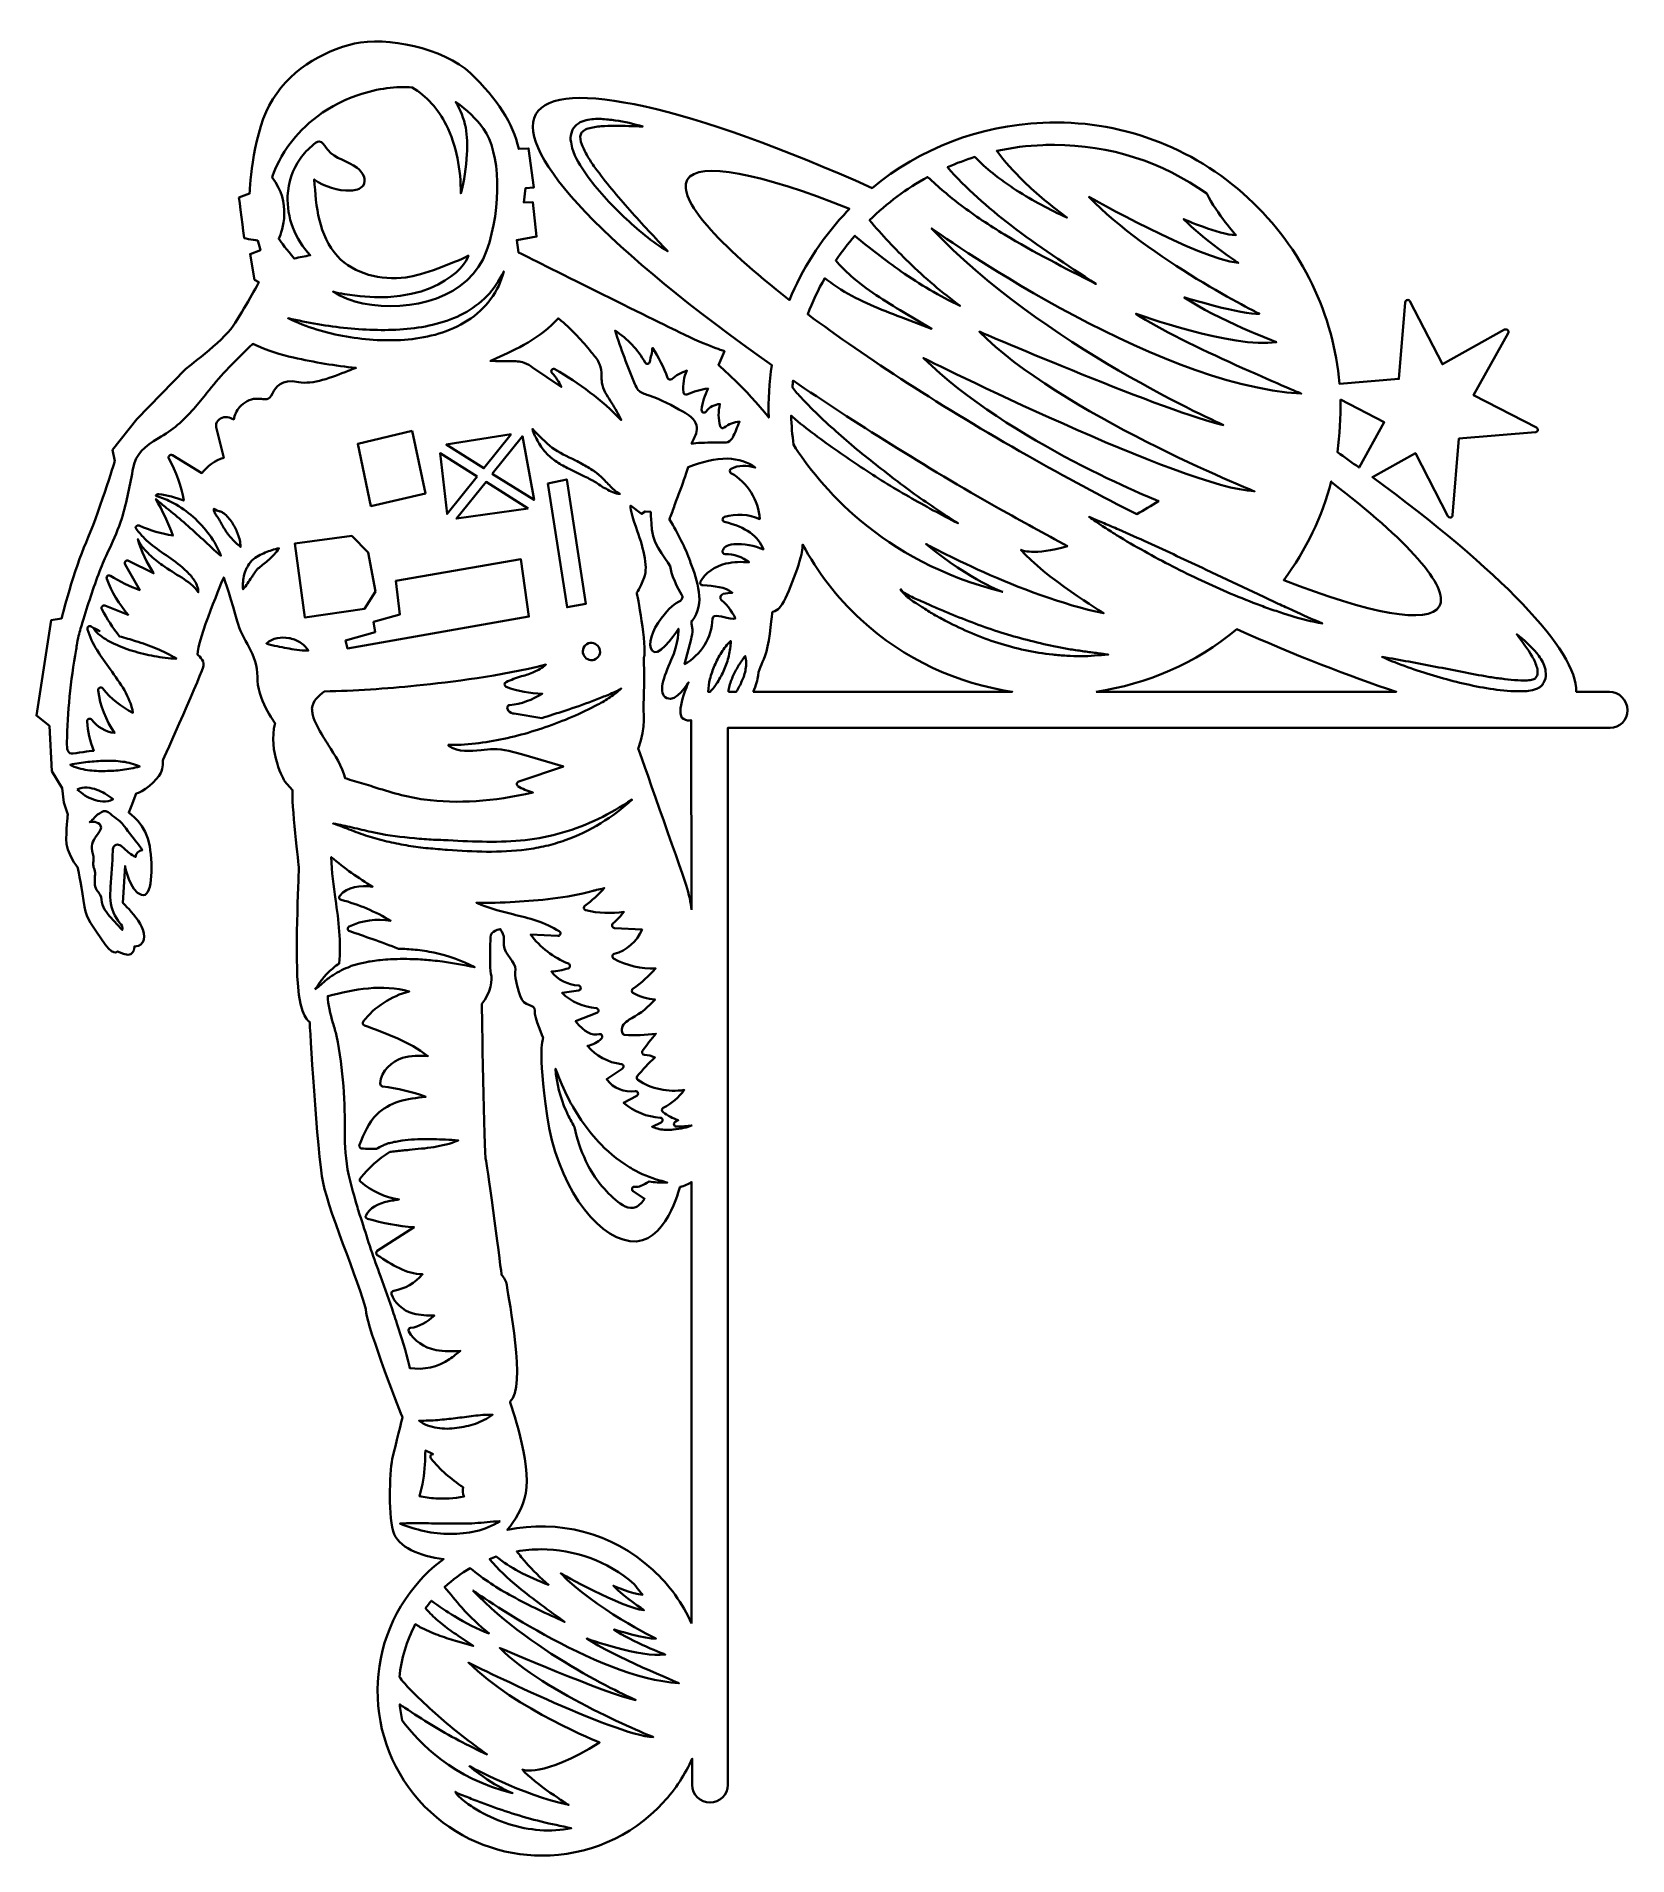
# Model space of a CAD drawing. Header units: millimetres. Extents: x 52 to 293, y 50 to 326.
import ezdxf

# ---------------------------------------------------------------- set-up
doc = ezdxf.new("R2010")
doc.units = ezdxf.units.MM
doc.header["$MEASUREMENT"] = 0
doc.layers.add('Layer 1', color=7, linetype='Continuous', lineweight=0)

msp = doc.modelspace()

# ---------------------------------------------------------------- linework, layer by layer
at = {"layer": 'Layer 1', "color": 18, "lineweight": 35, "true_color": 0x000000}
for points, knots in [([(290.3, 226.41), (290.3, 226.41), (285.29, 226.41), (285.29, 226.41), (285.54, 232.59), (273.58, 244.86), (254.46, 258.87), (254.46, 258.87), (260.98, 262.5), (260.98, 262.5), (260.98, 262.5), (265.89, 252.98), (265.89, 252.98), (265.96, 252.84), (266.07, 252.77), (266.24, 252.77), (266.28, 252.77), (266.31, 252.77), (266.31, 252.77), (266.49, 252.8), (266.59, 252.94), (266.59, 253.12), (266.59, 253.12), (267.55, 264.69), (267.55, 264.69), (267.55, 264.69), (279.12, 265.64), (279.12, 265.64), (279.29, 265.68), (279.44, 265.78), (279.47, 265.92), (279.51, 266.1), (279.4, 266.24), (279.29, 266.35), (279.29, 266.35), (269.77, 271.25), (269.77, 271.25), (269.77, 271.25), (274.99, 280.63), (274.99, 280.63), (275.06, 280.81), (275.06, 280.95), (274.92, 281.09), (274.81, 281.23), (274.64, 281.23), (274.46, 281.16), (274.46, 281.16), (265.04, 275.94), (265.04, 275.94), (265.04, 275.94), (260.14, 285.47), (260.14, 285.47), (260.07, 285.64), (259.89, 285.71), (259.71, 285.64), (259.54, 285.61), (259.43, 285.47), (259.43, 285.29), (259.43, 285.29), (258.48, 273.72), (258.48, 273.72), (258.48, 273.72), (249.48, 272.98), (249.48, 272.98), (248.6, 283.35), (243.95, 293.44), (235.69, 301.06), (227.19, 308.89), (216.15, 312.95), (204.61, 312.46), (195.05, 312.03), (186.09, 308.57), (178.82, 302.58), (151.77, 314.68), (131.3, 319.58), (127.99, 313.73), (124.67, 307.87), (139.42, 292.81), (163.65, 275.8), (163.23, 273.16), (163.12, 270.51), (163.2, 267.86), (159.74, 272.24), (155.61, 275.8), (155.61, 275.8), (155.61, 275.8), (156.49, 277.92), (156.49, 277.92), (156.49, 277.92), (154.23, 278.55), (149.65, 280.78), (145.06, 283), (126.15, 292.45), (125.34, 292.84), (125.34, 292.84), (125.1, 294.71), (125.1, 294.71), (125.1, 294.71), (128.09, 295.24), (128.09, 295.24), (128.09, 295.24), (127.53, 300.43), (127.53, 300.43), (127.53, 300.43), (126.15, 300.39), (126.15, 300.39), (126.15, 300.39), (126.4, 302.54), (126.4, 302.54), (126.4, 302.54), (127.67, 302.65), (127.67, 302.65), (127.67, 302.65), (126.89, 308.57), (126.89, 308.57), (126.89, 308.57), (125.38, 308.5), (125.38, 308.5), (124.5, 312.38), (122.2, 315.98), (118.11, 319.93), (113.95, 323.81), (105.34, 325.51), (100.54, 324.41), (95.74, 323.32), (90.35, 320.18), (87.67, 315.07), (84.98, 309.99), (84.7, 301.73), (84.7, 301.73), (84.7, 301.73), (83.08, 301.17), (83.08, 301.17), (83.08, 301.17), (83.86, 295.24), (83.86, 295.06), (83.86, 294.89), (85.94, 294.64), (85.94, 294.64), (85.94, 294.64), (86.32, 293.16), (86.32, 293.16), (86.32, 293.16), (84.77, 292.59), (84.77, 292.59), (84.77, 292.59), (85.44, 288.68), (85.44, 288.68), (85.44, 288.68), (86.11, 288.33), (86.11, 288.33), (86.11, 288.33), (83.86, 284.2), (82.2, 281.73), (80.54, 279.29), (75, 275.2), (75, 275.2), (75, 275.2), (67.66, 267.62), (67.66, 267.62), (67.66, 267.62), (63.99, 263), (63.99, 263), (63.99, 263), (64.31, 261.27), (64.31, 261.27), (64.31, 261.27), (61.74, 252.91), (59.97, 248.99), (58.21, 245.11), (56.27, 237.49), (56.27, 237.49), (56.27, 237.49), (54.68, 237.21), (54.68, 237.21), (54.68, 237.21), (52.46, 222.81), (52.46, 222.81), (52.46, 222.81), (54.43, 221.23), (54.43, 221.23), (54.43, 221.23), (54.79, 214.42), (54.79, 214.42), (54.79, 214.42), (56.37, 211.84), (56.37, 211.84), (56.37, 211.84), (56.59, 209.66), (56.59, 209.66), (56.59, 209.66), (57.22, 207.86), (57.22, 207.86), (57.22, 207.86), (57.01, 206.41), (56.97, 204.19), (56.94, 201.97), (58.7, 199.85), (58.7, 199.85), (58.7, 199.85), (59.16, 197.63), (59.58, 194.84), (60.01, 192.02), (60.32, 192.05), (62.19, 189.12), (64.06, 186.16), (64.73, 187.15), (64.73, 187.15), (67.42, 185.67), (67.27, 187.89), (67.27, 187.89), (68.23, 187.82), (68.54, 188.56), (68.54, 188.56), (69.78, 190.54), (65.51, 194.49), (65.51, 194.49), (65.51, 194.49), (65.86, 200.06), (65.86, 200.06), (65.86, 200.06), (66.6, 196.18), (68.33, 195.69), (70.06, 195.16), (70.06, 199.81), (69.6, 203.06), (69.14, 206.3), (66.43, 208.14), (66.43, 208.14), (66.43, 208.14), (66.85, 209.16), (66.85, 209.16), (66.85, 209.16), (67.52, 211), (67.52, 211), (68.4, 211.07), (70.8, 213.08), (71.23, 214.03), (71.65, 214.98), (71.58, 216.01), (71.58, 216.01), (71.58, 216.01), (77.65, 229.59), (77.75, 230.4), (77.86, 231.18), (76.83, 232.02), (76.83, 232.02), (76.76, 234.21), (80.79, 243.7), (80.79, 243.7), (80.79, 243.7), (82.13, 239.75), (82.8, 237.1), (83.47, 234.46), (85.97, 231.92), (85.87, 228.67), (85.76, 225.42), (88.55, 221.65), (88.55, 221.65), (87.42, 217.38), (89.99, 212.87), (89.99, 212.87), (89.99, 212.87), (91.19, 211.53), (91.19, 211.53), (90.98, 209.9), (92.15, 199.78), (92.15, 199.78), (92.15, 199.78), (91.58, 187.64), (91.97, 182.35), (92.36, 177.06), (93.77, 176.49), (93.77, 176.49), (93.77, 176.49), (94.9, 156.74), (95.81, 152.15), (96.73, 147.53), (102.23, 134.62), (102.34, 132.5), (102.45, 130.39), (107.81, 116.66), (107.81, 116.66), (107.81, 116.66), (106.75, 112.29), (106.33, 110.74), (105.9, 109.18), (105.62, 102.38), (106.4, 99.48), (107.07, 97.01), (110.45, 95.71), (114.02, 95.25), (112.78, 94.37), (111.65, 93.31), (110.6, 92.18), (101.32, 82.06), (101.95, 66.29), (112.08, 56.97), (116.84, 52.6), (122.91, 50.41), (128.9, 50.41), (135.64, 50.41), (142.35, 53.09), (147.25, 58.46), (149.12, 60.47), (150.57, 62.72), (151.62, 65.09), (151.62, 65.09), (151.62, 61.1), (151.62, 61.1), (151.62, 59.62), (152.82, 58.42), (154.3, 58.42), (155.79, 58.42), (156.99, 59.62), (156.99, 61.1), (156.99, 61.1), (156.99, 64.31), (156.99, 64.31), (156.99, 64.31), (156.99, 220.94), (156.99, 220.94), (156.99, 220.94), (288.11, 220.94), (288.11, 220.94), (288.11, 220.94), (290.37, 220.94), (290.37, 220.94), (291.85, 220.94), (293.05, 222.14), (293.05, 223.63), (292.98, 225.18), (291.78, 226.41), (290.3, 226.41)], [0, 0, 0, 0, 1, 1, 1, 2, 2, 2, 3, 3, 3, 4, 4, 4, 5, 5, 5, 6, 6, 6, 7, 7, 7, 8, 8, 8, 9, 9, 9, 10, 10, 10, 11, 11, 11, 12, 12, 12, 13, 13, 13, 14, 14, 14, 15, 15, 15, 16, 16, 16, 17, 17, 17, 18, 18, 18, 19, 19, 19, 20, 20, 20, 21, 21, 21, 22, 22, 22, 23, 23, 23, 24, 24, 24, 25, 25, 25, 26, 26, 26, 27, 27, 27, 28, 28, 28, 29, 29, 29, 30, 30, 30, 31, 31, 31, 32, 32, 32, 33, 33, 33, 34, 34, 34, 35, 35, 35, 36, 36, 36, 37, 37, 37, 38, 38, 38, 39, 39, 39, 40, 40, 40, 41, 41, 41, 42, 42, 42, 43, 43, 43, 44, 44, 44, 45, 45, 45, 46, 46, 46, 47, 47, 47, 48, 48, 48, 49, 49, 49, 50, 50, 50, 51, 51, 51, 52, 52, 52, 53, 53, 53, 54, 54, 54, 55, 55, 55, 56, 56, 56, 57, 57, 57, 58, 58, 58, 59, 59, 59, 60, 60, 60, 61, 61, 61, 62, 62, 62, 63, 63, 63, 64, 64, 64, 65, 65, 65, 66, 66, 66, 67, 67, 67, 68, 68, 68, 69, 69, 69, 70, 70, 70, 71, 71, 71, 72, 72, 72, 73, 73, 73, 74, 74, 74, 75, 75, 75, 76, 76, 76, 77, 77, 77, 78, 78, 78, 79, 79, 79, 80, 80, 80, 81, 81, 81, 82, 82, 82, 83, 83, 83, 84, 84, 84, 85, 85, 85, 86, 86, 86, 87, 87, 87, 88, 88, 88, 89, 89, 89, 90, 90, 90, 91, 91, 91, 92, 92, 92, 93, 93, 93, 94, 94, 94, 95, 95, 95, 96, 96, 96, 97, 97, 97, 98, 98, 98, 99, 99, 99, 100, 100, 100, 101, 101, 101, 102, 102, 102, 103, 103, 103, 104, 104, 104, 105, 105, 105, 106, 106, 106, 107, 107, 107, 108, 108, 108, 109, 109, 109, 110, 110, 110, 111, 111, 111, 111]), ([(114.41, 312.14), (116.03, 308.96), (116.63, 305.33), (116.63, 301.77), (117.19, 303.67), (117.44, 305.68), (117.55, 307.69), (117.62, 309.03), (117.62, 310.37), (117.37, 311.71), (117.09, 313.09), (116.56, 314.4), (115.85, 315.6), (117.58, 314.43), (118.99, 312.98), (120.05, 311.54), (122.63, 308.01), (122.87, 299.76), (120.54, 293.09), (118.04, 285.96), (109.04, 283.67), (101.81, 285.12), (100.19, 285.43), (98.67, 286.1), (97.3, 286.91), (97.86, 286.74), (98.42, 286.63), (99.02, 286.53), (112.15, 284.3), (117.4, 290.69), (117.79, 292.35), (115.43, 291.18), (110.91, 289.42), (108.3, 289.07), (104.56, 288.61), (100.51, 289.52), (97.97, 292.28), (96.59, 293.79), (95.74, 295.73), (95.25, 297.74), (94.76, 299.72), (94.62, 301.8), (94.47, 303.88), (96.06, 302.75), (98, 302.15), (99.98, 302.19), (100.65, 302.22), (101.46, 302.37), (101.85, 302.93), (102.48, 303.81), (101.78, 305.01), (100.96, 305.65), (99.55, 306.67), (97.65, 306.99), (96.52, 308.33), (96.2, 308.72), (95.96, 309.21), (95.57, 309.49), (95.07, 309.84), (94.79, 309.49), (94.37, 309.17), (93.59, 308.54), (92.89, 307.8), (92.32, 306.99), (91.19, 305.36), (90.52, 303.42), (90.45, 301.41), (90.28, 298.13), (91.58, 294.82), (93.87, 292.42), (93.06, 292.24), (92.25, 292.1), (91.44, 291.92), (90.31, 293.23), (89.5, 294.39), (89.11, 294.89), (89.68, 296.19), (91.09, 300.32), (88.09, 304.17), (88.34, 304.91), (89.01, 306.74), (90.49, 308.86), (92.22, 311.33), (95.5, 314.71), (101.07, 316.62), (104.21, 317.68), (106.89, 317.99), (109.29, 317.78), (111.44, 316.51), (113.24, 314.47), (114.41, 312.14)], [0, 0, 0, 0, 1, 1, 1, 2, 2, 2, 3, 3, 3, 4, 4, 4, 5, 5, 5, 6, 6, 6, 7, 7, 7, 8, 8, 8, 9, 9, 9, 10, 10, 10, 11, 11, 11, 12, 12, 12, 13, 13, 13, 14, 14, 14, 15, 15, 15, 16, 16, 16, 17, 17, 17, 18, 18, 18, 19, 19, 19, 20, 20, 20, 21, 21, 21, 22, 22, 22, 23, 23, 23, 24, 24, 24, 25, 25, 25, 26, 26, 26, 27, 27, 27, 28, 28, 28, 29, 29, 29, 30, 30, 30, 30]), ([(144.5, 295.42), (143.37, 296.3), (142.31, 297.25), (141.29, 298.24), (139.21, 300.21), (137.27, 302.26), (135.57, 304.66), (134.76, 305.86), (133.95, 307.09), (133.49, 308.61), (133.39, 309), (133.31, 309.39), (133.24, 309.84), (133.21, 310.27), (133.28, 310.76), (133.46, 311.22), (133.56, 311.47), (133.7, 311.68), (133.88, 311.89), (134.06, 312.07), (134.23, 312.21), (134.41, 312.35), (134.8, 312.6), (135.18, 312.74), (135.57, 312.84), (136.35, 313.02), (137.09, 313.06), (137.83, 313.02), (138.57, 312.98), (139.28, 312.91), (139.98, 312.81), (141.39, 312.6), (142.8, 312.28), (144.14, 311.86), (142.73, 311.93), (141.32, 312), (139.91, 312), (139.21, 312), (138.54, 311.96), (137.83, 311.93), (137.16, 311.86), (136.49, 311.75), (135.89, 311.57), (135.61, 311.5), (135.36, 311.36), (135.15, 311.19), (134.94, 311.01), (134.83, 310.9), (134.76, 310.69), (134.62, 310.3), (134.73, 309.7), (134.94, 309.14), (135.15, 308.57), (135.47, 307.97), (135.78, 307.41), (136.1, 306.85), (136.49, 306.28), (136.91, 305.68), (138.54, 303.46), (140.33, 301.31), (142.2, 299.23), (144.07, 297.14), (145.98, 295.06), (147.92, 293.02), (146.76, 293.65), (145.59, 294.53), (144.5, 295.42)], [0, 0, 0, 0, 1, 1, 1, 2, 2, 2, 3, 3, 3, 4, 4, 4, 5, 5, 5, 6, 6, 6, 7, 7, 7, 8, 8, 8, 9, 9, 9, 10, 10, 10, 11, 11, 11, 12, 12, 12, 13, 13, 13, 14, 14, 14, 15, 15, 15, 16, 16, 16, 17, 17, 17, 18, 18, 18, 19, 19, 19, 20, 20, 20, 21, 21, 21, 22, 22, 22, 22]), ([(184.36, 291.36), (182.28, 293.37), (180.34, 295.49), (178.43, 297.71), (181.08, 300.28), (184.01, 302.51), (187.22, 304.24), (188.84, 302.72), (190.5, 301.31), (192.23, 300), (194.35, 298.38), (196.57, 296.93), (198.83, 295.56), (203.31, 292.84), (208, 290.48), (212.65, 288.08), (208.28, 290.94), (203.87, 293.79), (199.78, 296.97), (196.32, 299.65), (193, 302.51), (190.22, 305.72), (191.59, 306.32), (192.93, 306.85), (194.35, 307.27), (195.23, 306.39), (196.11, 305.54), (197.06, 304.8), (198.23, 303.88), (199.43, 303.04), (200.66, 302.22), (203.13, 300.64), (205.67, 299.3), (208.28, 298.1), (205.95, 299.83), (203.76, 301.63), (201.72, 303.6), (200.24, 305.05), (198.86, 306.56), (197.66, 308.19), (199.92, 308.68), (202.28, 309), (204.65, 309.07), (205.21, 309.1), (205.78, 309.1), (206.38, 309.1), (214.7, 309.1), (222.71, 306.53), (229.41, 301.73), (231, 298.66), (233.82, 295.45), (233.82, 295.45), (231.25, 295.52), (225.92, 297.89), (225.92, 297.89), (228.88, 294.82), (234.17, 291.25), (234.17, 291.25), (228.11, 291.89), (211.6, 301.24), (211.6, 301.24), (220.66, 291.82), (237.38, 283.56), (237.38, 283.56), (234.88, 283.35), (226.02, 286.03), (226.02, 286.03), (230.96, 282.72), (239.96, 279.26), (239.96, 279.26), (233.43, 278.27), (218.72, 283.56), (218.72, 283.56), (225.67, 278.98), (243.7, 271.5), (243.7, 271.5), (221.02, 272.7), (187.82, 296.47), (187.82, 296.47), (204.33, 278.87), (231.95, 266.74), (231.95, 266.74), (224.16, 268.36), (195.05, 280.85), (195.05, 280.85), (206.94, 268.68), (236.64, 256.72), (236.64, 256.72), (226.17, 257.14), (186.58, 276.86), (186.58, 276.86), (199.6, 264.12), (222.14, 255.23), (222.14, 255.23), (221.02, 254.53), (219.92, 253.86), (218.86, 253.26), (213.54, 255.94), (208, 258.9), (202.32, 262.11), (189.44, 269.42), (177.94, 276.9), (169.09, 283.49), (169.79, 285.36), (170.67, 287.2), (171.66, 288.93), (172.44, 288.33), (173.28, 287.76), (174.1, 287.23), (175.58, 286.35), (177.06, 285.57), (178.58, 284.9), (180.09, 284.23), (181.65, 283.63), (183.2, 283.03), (183.2, 283.03), (187.82, 281.31), (187.82, 281.31), (187.82, 281.31), (183.59, 283.81), (183.59, 283.81), (182.17, 284.62), (180.76, 285.5), (179.42, 286.39), (178.08, 287.27), (176.81, 288.25), (175.61, 289.31), (174.8, 290.05), (174.03, 290.79), (173.32, 291.61), (174.2, 292.88), (175.15, 294.15), (176.21, 295.35), (178.47, 293.48), (180.8, 291.68), (183.2, 289.98), (186.05, 288.01), (189.02, 286.24), (192.12, 284.76), (189.41, 286.77), (186.8, 288.96), (184.36, 291.36)], [0, 0, 0, 0, 1, 1, 1, 2, 2, 2, 3, 3, 3, 4, 4, 4, 5, 5, 5, 6, 6, 6, 7, 7, 7, 8, 8, 8, 9, 9, 9, 10, 10, 10, 11, 11, 11, 12, 12, 12, 13, 13, 13, 14, 14, 14, 15, 15, 15, 16, 16, 16, 17, 17, 17, 18, 18, 18, 19, 19, 19, 20, 20, 20, 21, 21, 21, 22, 22, 22, 23, 23, 23, 24, 24, 24, 25, 25, 25, 26, 26, 26, 27, 27, 27, 28, 28, 28, 29, 29, 29, 30, 30, 30, 31, 31, 31, 32, 32, 32, 33, 33, 33, 34, 34, 34, 35, 35, 35, 36, 36, 36, 37, 37, 37, 38, 38, 38, 39, 39, 39, 40, 40, 40, 41, 41, 41, 42, 42, 42, 43, 43, 43, 44, 44, 44, 45, 45, 45, 46, 46, 46, 47, 47, 47, 47]), ([(150.88, 303.81), (152.51, 306.74), (161.96, 304.8), (175.4, 299.44), (175.12, 299.16), (174.8, 298.8), (174.52, 298.49), (170.96, 294.6), (168.24, 290.27), (166.33, 285.64), (155.4, 294.15), (149.3, 300.95), (150.88, 303.81)], [0, 0, 0, 0, 1, 1, 1, 2, 2, 2, 3, 3, 3, 4, 4, 4, 4]), ([(99.48, 281.38), (102.52, 281.09), (105.52, 280.99), (108.51, 281.27), (111.48, 281.55), (114.44, 282.22), (117.05, 283.6), (118.36, 284.3), (119.56, 285.19), (120.58, 286.24), (121.6, 287.3), (122.45, 288.57), (123.12, 289.98), (122.77, 288.5), (122.1, 287.06), (121.14, 285.75), (120.19, 284.48), (118.99, 283.39), (117.65, 282.54), (116.31, 281.66), (114.83, 281.06), (113.31, 280.56), (111.8, 280.11), (110.24, 279.82), (108.69, 279.68), (105.55, 279.4), (102.41, 279.58), (99.34, 280.11), (96.27, 280.63), (93.31, 281.55), (90.52, 282.89), (93.49, 282.22), (96.48, 281.66), (99.48, 281.38)], [0, 0, 0, 0, 1, 1, 1, 2, 2, 2, 3, 3, 3, 4, 4, 4, 5, 5, 5, 6, 6, 6, 7, 7, 7, 8, 8, 8, 9, 9, 9, 10, 10, 10, 11, 11, 11, 11]), ([(136.35, 277.78), (136.35, 277.78), (136.52, 277.57), (136.52, 277.57), (136.95, 277.04), (137.37, 276.54), (137.62, 275.94), (137.87, 275.41), (137.87, 274.81), (137.9, 274.21), (137.9, 273.86), (137.94, 273.51), (137.97, 273.12), (138.11, 272.1), (138.71, 271.22), (139.24, 270.37), (139.31, 270.26), (139.38, 270.16), (139.45, 270.05), (139.98, 269.24), (140.48, 268.36), (140.9, 267.48), (137.94, 270.51), (134.55, 273.09), (130.85, 275.17), (130.77, 275.2), (130.7, 275.24), (130.67, 275.24), (130.56, 275.24), (130.46, 275.17), (130.39, 275.1), (130.28, 274.92), (130.28, 274.74), (130.42, 274.6), (131.02, 273.97), (131.48, 273.26), (131.83, 272.49), (131.83, 272.49), (127.49, 275.45), (127.49, 275.45), (127.11, 275.73), (126.72, 275.98), (126.22, 276.15), (125.55, 276.4), (124.85, 276.4), (124.14, 276.4), (123.12, 276.4), (122.13, 276.4), (121.11, 276.44), (121.43, 276.58), (121.74, 276.72), (122.03, 276.86), (122.03, 276.86), (122.03, 276.86), (122.03, 276.86), (124.78, 278.09), (128.9, 279.96), (131.34, 282.86), (131.52, 282.79), (131.66, 282.65), (131.83, 282.5), (133.49, 281.06), (135.01, 279.47), (136.35, 277.78)], [0, 0, 0, 0, 1, 1, 1, 2, 2, 2, 3, 3, 3, 4, 4, 4, 5, 5, 5, 6, 6, 6, 7, 7, 7, 8, 8, 8, 9, 9, 9, 10, 10, 10, 11, 11, 11, 12, 12, 12, 13, 13, 13, 14, 14, 14, 15, 15, 15, 16, 16, 16, 17, 17, 17, 18, 18, 18, 19, 19, 19, 20, 20, 20, 21, 21, 21, 21]), ([(144.5, 276.19), (144.57, 276.05), (144.71, 275.98), (144.89, 276.01), (145.06, 276.05), (145.17, 276.15), (145.2, 276.3), (145.38, 277), (145.52, 277.71), (145.63, 278.41), (146.54, 277), (147.32, 275.48), (147.88, 273.86), (147.96, 273.76), (148.03, 273.65), (148.17, 273.61), (148.31, 273.58), (148.41, 273.61), (148.52, 273.69), (149.19, 274.25), (149.97, 274.71), (150.81, 274.96), (150.28, 274.04), (150.25, 272.84), (150.28, 271.71), (150.28, 271.57), (150.35, 271.46), (150.46, 271.39), (150.57, 271.32), (150.71, 271.32), (150.81, 271.36), (151.84, 271.82), (152.89, 272.13), (154.02, 272.24), (153.49, 271.25), (153.14, 270.16), (153.04, 269.03), (153.04, 268.85), (153.11, 268.71), (153.28, 268.64), (153.46, 268.57), (153.63, 268.64), (153.71, 268.78), (154.2, 269.45), (155.01, 269.87), (155.82, 269.91), (155.54, 268.82), (155.54, 267.65), (155.86, 266.56), (155.89, 266.42), (156, 266.35), (156.1, 266.28), (156.21, 266.24), (156.35, 266.24), (156.46, 266.35), (157.13, 266.88), (157.94, 267.19), (158.79, 267.23), (158.57, 266.84), (158.43, 266.45), (158.26, 266.03), (157.94, 265.18), (157.62, 264.41), (157.02, 264.16), (156.84, 264.09), (155.89, 264.09), (155.15, 264.09), (153.49, 264.09), (152.29, 264.05), (151.52, 263.91), (151.59, 264.05), (151.66, 264.2), (151.73, 264.37), (152.08, 265.08), (152.44, 265.85), (152.26, 266.7), (152.01, 267.72), (151.09, 268.32), (150.21, 268.78), (148.59, 269.66), (146.93, 270.58), (145.13, 271.18), (145.13, 271.18), (144.96, 271.25), (144.96, 271.25), (144.39, 271.43), (143.83, 271.64), (143.47, 272.03), (143.26, 272.27), (143.09, 272.63), (142.95, 272.94), (141.82, 275.59), (140.86, 278.31), (139.95, 281.02), (141.85, 279.79), (143.4, 278.13), (144.5, 276.19)], [0, 0, 0, 0, 1, 1, 1, 2, 2, 2, 3, 3, 3, 4, 4, 4, 5, 5, 5, 6, 6, 6, 7, 7, 7, 8, 8, 8, 9, 9, 9, 10, 10, 10, 11, 11, 11, 12, 12, 12, 13, 13, 13, 14, 14, 14, 15, 15, 15, 16, 16, 16, 17, 17, 17, 18, 18, 18, 19, 19, 19, 20, 20, 20, 21, 21, 21, 22, 22, 22, 23, 23, 23, 24, 24, 24, 25, 25, 25, 26, 26, 26, 27, 27, 27, 28, 28, 28, 29, 29, 29, 30, 30, 30, 31, 31, 31, 32, 32, 32, 32]), ([(77.65, 249.41), (76.8, 250.19), (75.95, 250.97), (75.07, 251.74), (74.19, 252.52), (73.34, 253.22), (72.43, 253.96), (72.35, 254.04), (72.25, 254.11), (72.14, 254.18), (71.61, 254.64), (71.05, 255.06), (70.52, 255.55), (71.54, 253.79), (72.39, 251.92), (73.1, 250.01), (71.37, 250.3), (69.67, 250.79), (68.02, 251.53), (67.87, 251.6), (67.73, 251.57), (67.59, 251.46), (67.52, 251.39), (67.45, 251.28), (67.45, 251.21), (67.8, 250.68), (68.16, 250.26), (68.58, 249.84), (68.93, 249.45), (69.32, 249.1), (69.71, 248.78), (70.56, 248.07), (71.51, 247.44), (72.43, 246.8), (73.38, 246.13), (74.33, 245.46), (75.21, 244.58), (75.64, 244.16), (76.06, 243.7), (76.38, 243.17), (76.69, 242.64), (76.94, 242.04), (76.94, 241.44), (76.27, 242.46), (75.35, 243.06), (74.44, 243.66), (73.48, 244.26), (72.5, 244.86), (71.51, 245.53), (70.84, 246.03), (70.13, 246.56), (69.53, 247.16), (69.29, 247.4), (69.04, 247.69), (68.79, 247.93), (68.4, 248.39), (68.05, 248.92), (67.8, 249.48), (68.33, 247.65), (69.18, 245.92), (70.17, 244.33), (70.17, 244.33), (66.39, 246.2), (66.39, 246.2), (66.22, 246.27), (66.08, 246.27), (65.93, 246.13), (65.83, 246.03), (65.79, 245.85), (65.86, 245.67), (65.86, 245.67), (68.09, 241.79), (68.09, 241.79), (66.53, 242.36), (65.05, 243.06), (63.64, 243.95), (63.5, 244.02), (63.32, 244.02), (63.22, 243.91), (63.08, 243.8), (63.04, 243.63), (63.11, 243.49), (63.82, 241.48), (64.95, 239.61), (66.36, 238.05), (66.36, 238.05), (62.83, 239.43), (62.83, 239.43), (62.65, 239.5), (62.51, 239.47), (62.41, 239.32), (62.3, 239.22), (62.27, 239.04), (62.34, 238.9), (63.11, 237.45), (64.03, 236.08), (65.02, 234.77), (65.44, 234.67), (65.86, 234.53), (66.29, 234.42), (66.67, 234.31), (67.06, 234.21), (67.45, 234.07), (68.51, 233.75), (69.53, 233.4), (70.59, 232.94), (71.61, 232.52), (72.67, 232.06), (73.62, 231.39), (72.5, 231.46), (71.37, 231.56), (70.27, 231.81), (69.18, 231.99), (68.09, 232.27), (66.99, 232.59), (65.93, 232.9), (64.88, 233.33), (63.82, 233.86), (63.39, 234.03), (63.04, 234.28), (62.65, 234.53), (62.55, 234.6), (62.44, 234.67), (62.37, 234.74), (62.12, 234.91), (61.91, 235.09), (61.7, 235.27), (61.49, 235.48), (61.28, 235.69), (61.17, 235.94), (61.45, 235.8), (61.74, 235.69), (62.05, 235.58), (61.59, 235.8), (61.17, 236.01), (60.75, 236.29), (60.61, 236.36), (60.47, 236.36), (60.32, 236.26), (60.18, 236.15), (60.15, 235.97), (60.18, 235.83), (60.85, 233.61), (62.27, 231.67), (63.61, 229.8), (65.16, 227.68), (66.64, 225.64), (67.06, 223.24), (65.3, 224.12), (63.71, 225.32), (62.48, 226.91), (62.37, 227.05), (62.19, 227.08), (62.02, 227.01), (61.84, 226.94), (61.77, 226.77), (61.81, 226.59), (62.09, 224.3), (62.94, 222.11), (64.28, 220.17), (62.9, 220.34), (61.63, 221.09), (60.82, 222.18), (60.71, 222.32), (60.54, 222.36), (60.4, 222.32), (60.22, 222.25), (60.11, 222.11), (60.15, 221.93), (60.22, 220.42), (60.57, 218.9), (61.14, 217.49), (60.75, 217.45), (60.25, 217.38), (59.51, 217.28), (58.88, 217.21), (57.93, 217.03), (57.75, 217.06), (57.11, 217.24), (57.08, 217.73), (57.08, 218.76), (57.15, 223.27), (57.61, 228.04), (58.46, 232.8), (58.53, 233.01), (58.53, 233.22), (58.56, 233.47), (58.63, 233.93), (58.74, 234.39), (58.84, 234.84), (59.02, 235.58), (59.27, 236.33), (59.48, 237.07), (59.48, 237.07), (59.58, 237.38), (59.58, 237.38), (60.4, 240.1), (61.24, 242.61), (62.19, 245.07), (62.58, 246.1), (63.04, 247.05), (63.5, 248.04), (64.17, 249.52), (64.88, 251.04), (65.37, 252.62), (66.15, 255.16), (66.64, 257.81), (67.1, 260.28), (67.49, 262.36), (68.83, 263.52), (70.94, 264.76), (73.02, 265.96), (74.72, 267.37), (76.27, 269.2), (76.94, 269.98), (77.61, 270.83), (78.25, 271.6), (79.16, 272.73), (80.12, 273.93), (81.14, 274.99), (82.41, 276.37), (83.78, 277.67), (85.16, 279.01), (87.45, 277.99), (89.39, 277.35), (91.33, 276.93), (94.51, 276.26), (97.68, 275.66), (100.79, 275.38), (100.4, 275.24), (100.01, 275.1), (99.59, 274.92), (97.19, 273.97), (94.19, 272.8), (92.11, 273.23), (89.43, 273.76), (88.69, 272.49), (88.16, 271.53), (87.88, 271), (87.67, 270.69), (87.28, 270.65), (86.99, 270.62), (86.75, 270.65), (86.47, 270.69), (86.18, 270.72), (85.94, 270.72), (85.65, 270.72), (84.74, 270.65), (83.82, 270.19), (83.18, 269.45), (82.73, 268.92), (82.41, 268.22), (82.3, 267.58), (82.02, 267.76), (81.67, 267.86), (81.32, 267.93), (80.64, 268.01), (79.83, 267.65), (79.66, 266.91), (79.59, 266.59), (79.66, 266.24), (79.73, 266.03), (79.73, 266.03), (80.79, 261.8), (80.79, 261.8), (79.48, 261.37), (78.32, 260.53), (77.47, 259.47), (77.47, 259.47), (73.02, 262.18), (73.02, 262.18), (72.88, 262.25), (72.67, 262.25), (72.57, 262.11), (72.46, 261.97), (72.39, 261.83), (72.5, 261.66), (73.59, 259.68), (74.37, 257.53), (74.75, 255.31), (73.52, 255.8), (72.25, 256.12), (70.94, 256.29), (70.8, 256.33), (70.66, 256.22), (70.56, 256.12), (70.56, 256.08), (70.52, 256.08), (70.52, 256.05), (71.3, 255.8), (72.04, 255.52), (72.78, 255.13), (72.92, 255.06), (73.06, 254.95), (73.2, 254.92), (74.26, 254.35), (75.25, 253.65), (76.16, 252.84), (77.05, 252.06), (77.89, 251.11), (78.63, 250.15), (79.34, 249.17), (79.94, 248.11), (80.36, 246.98), (79.34, 247.79), (78.49, 248.6), (77.65, 249.41)], [0, 0, 0, 0, 1, 1, 1, 2, 2, 2, 3, 3, 3, 4, 4, 4, 5, 5, 5, 6, 6, 6, 7, 7, 7, 8, 8, 8, 9, 9, 9, 10, 10, 10, 11, 11, 11, 12, 12, 12, 13, 13, 13, 14, 14, 14, 15, 15, 15, 16, 16, 16, 17, 17, 17, 18, 18, 18, 19, 19, 19, 20, 20, 20, 21, 21, 21, 22, 22, 22, 23, 23, 23, 24, 24, 24, 25, 25, 25, 26, 26, 26, 27, 27, 27, 28, 28, 28, 29, 29, 29, 30, 30, 30, 31, 31, 31, 32, 32, 32, 33, 33, 33, 34, 34, 34, 35, 35, 35, 36, 36, 36, 37, 37, 37, 38, 38, 38, 39, 39, 39, 40, 40, 40, 41, 41, 41, 42, 42, 42, 43, 43, 43, 44, 44, 44, 45, 45, 45, 46, 46, 46, 47, 47, 47, 48, 48, 48, 49, 49, 49, 50, 50, 50, 51, 51, 51, 52, 52, 52, 53, 53, 53, 54, 54, 54, 55, 55, 55, 56, 56, 56, 57, 57, 57, 58, 58, 58, 59, 59, 59, 60, 60, 60, 61, 61, 61, 62, 62, 62, 63, 63, 63, 64, 64, 64, 65, 65, 65, 66, 66, 66, 67, 67, 67, 68, 68, 68, 69, 69, 69, 70, 70, 70, 71, 71, 71, 72, 72, 72, 73, 73, 73, 74, 74, 74, 75, 75, 75, 76, 76, 76, 77, 77, 77, 78, 78, 78, 79, 79, 79, 80, 80, 80, 81, 81, 81, 82, 82, 82, 83, 83, 83, 84, 84, 84, 85, 85, 85, 86, 86, 86, 87, 87, 87, 88, 88, 88, 89, 89, 89, 90, 90, 90, 91, 91, 91, 92, 92, 92, 93, 93, 93, 94, 94, 94, 95, 95, 95, 96, 96, 96, 97, 97, 97, 98, 98, 98, 99, 99, 99, 100, 100, 100, 101, 101, 101, 102, 102, 102, 102]), ([(198.61, 241.51), (179.99, 246.1), (170.71, 257.92), (166.93, 263.77), (166.76, 265.22), (166.62, 266.7), (166.58, 268.15), (166.65, 268.08), (166.69, 268.04), (166.76, 267.97), (167.85, 267.05), (168.98, 266.14), (170.14, 265.29), (172.44, 263.56), (174.77, 261.94), (177.13, 260.39), (179.49, 258.83), (181.89, 257.32), (184.36, 255.91), (186.83, 254.49), (189.3, 253.15), (191.81, 251.88), (189.44, 253.4), (187.08, 254.99), (184.82, 256.61), (182.53, 258.27), (180.34, 260), (178.15, 261.73), (175.97, 263.49), (173.85, 265.32), (171.8, 267.19), (170.78, 268.15), (169.79, 269.1), (168.84, 270.09), (168.35, 270.58), (167.92, 271.07), (167.46, 271.57), (167.46, 271.57), (166.83, 272.34), (166.83, 272.34), (166.79, 272.38), (166.76, 272.42), (166.76, 272.45), (166.79, 272.8), (166.83, 273.12), (166.86, 273.47), (176.14, 267.12), (186.65, 260.56), (197.98, 254.14), (201.47, 252.17), (204.93, 250.26), (208.35, 248.43), (203.27, 246.91), (201.33, 247.86), (201.33, 247.86), (204.75, 243.84), (213.85, 238.27), (213.85, 238.27), (201.29, 240.88), (186.97, 248.74), (186.97, 248.74), (193.96, 243.03), (198.61, 241.51), (198.61, 241.51)], [0, 0, 0, 0, 1, 1, 1, 2, 2, 2, 3, 3, 3, 4, 4, 4, 5, 5, 5, 6, 6, 6, 7, 7, 7, 8, 8, 8, 9, 9, 9, 10, 10, 10, 11, 11, 11, 12, 12, 12, 13, 13, 13, 14, 14, 14, 15, 15, 15, 16, 16, 16, 17, 17, 17, 18, 18, 18, 19, 19, 19, 20, 20, 20, 21, 21, 21, 21]), ([(249.63, 270.58), (249.63, 270.58), (256.26, 267.16), (256.26, 267.16), (256.26, 267.16), (252.45, 260.31), (252.45, 260.31), (251.35, 261.09), (250.26, 261.87), (249.17, 262.64), (249.52, 265.25), (249.7, 267.9), (249.63, 270.58)], [0, 0, 0, 0, 1, 1, 1, 2, 2, 2, 3, 3, 3, 4, 4, 4, 4]), ([(109.29, 265.85), (109.29, 265.85), (111.27, 256.36), (111.27, 256.36), (111.27, 256.36), (103.05, 254.49), (103.05, 254.49), (103.05, 254.49), (101.04, 263.88), (101.04, 263.88), (101.04, 263.88), (109.29, 265.85), (109.29, 265.85)], [0, 0, 0, 0, 1, 1, 1, 2, 2, 2, 3, 3, 3, 4, 4, 4, 4]), ([(124.25, 265.36), (124.25, 265.36), (120.12, 260.21), (120.12, 260.21), (120.12, 260.21), (114.44, 263.77), (114.44, 263.77), (114.44, 263.77), (124.25, 265.36), (124.25, 265.36)], [0, 0, 0, 0, 1, 1, 1, 2, 2, 2, 3, 3, 3, 3]), ([(121.39, 259.36), (121.39, 259.36), (125.94, 265.04), (125.94, 265.04), (125.94, 265.04), (127.71, 255.41), (127.71, 255.41), (127.71, 255.41), (121.39, 259.36), (121.39, 259.36)], [0, 0, 0, 0, 1, 1, 1, 2, 2, 2, 3, 3, 3, 3]), ([(136.88, 258.16), (136.74, 258.23), (136.6, 258.34), (136.45, 258.41), (136.31, 258.48), (136.21, 258.55), (136.03, 258.62), (135.75, 258.76), (135.43, 258.94), (135.11, 259.08), (135.11, 259.08), (133.24, 260), (133.24, 260), (132.61, 260.28), (131.97, 260.63), (131.37, 261.02), (130.74, 261.41), (130.14, 261.87), (129.65, 262.4), (129.15, 262.93), (128.69, 263.52), (128.34, 264.16), (127.99, 264.8), (127.67, 265.43), (127.46, 266.14), (128.48, 265.11), (129.4, 264.09), (130.46, 263.31), (131.48, 262.54), (132.71, 262.01), (133.98, 261.37), (134.62, 261.06), (135.25, 260.7), (135.85, 260.35), (136.14, 260.17), (136.45, 259.96), (136.74, 259.79), (136.88, 259.71), (137.05, 259.57), (137.2, 259.47), (137.37, 259.36), (137.48, 259.22), (137.62, 259.12), (138.15, 258.62), (138.64, 258.09), (139.1, 257.63), (139.56, 257.14), (140.05, 256.65), (140.69, 256.33), (140.33, 256.33), (139.98, 256.43), (139.63, 256.58), (139.28, 256.72), (138.96, 256.86), (138.64, 257.07), (138.01, 257.35), (137.44, 257.81), (136.88, 258.16)], [0, 0, 0, 0, 1, 1, 1, 2, 2, 2, 3, 3, 3, 4, 4, 4, 5, 5, 5, 6, 6, 6, 7, 7, 7, 8, 8, 8, 9, 9, 9, 10, 10, 10, 11, 11, 11, 12, 12, 12, 13, 13, 13, 14, 14, 14, 15, 15, 15, 16, 16, 16, 17, 17, 17, 18, 18, 18, 19, 19, 19, 19]), ([(119.1, 258.97), (119.1, 258.97), (114.55, 253.29), (114.55, 253.29), (114.55, 253.29), (113.49, 262.47), (113.49, 262.47), (113.49, 262.47), (119.1, 258.97), (119.1, 258.97)], [0, 0, 0, 0, 1, 1, 1, 2, 2, 2, 3, 3, 3, 3]), ([(157.52, 260.14), (157.37, 260.07), (157.3, 259.96), (157.3, 259.82), (157.3, 259.68), (157.37, 259.54), (157.48, 259.47), (159.98, 258.09), (161.64, 255.34), (161.82, 252.52), (160.16, 253.26), (158.22, 253.37), (156.49, 252.84), (156.32, 252.77), (156.21, 252.62), (156.21, 252.45), (156.21, 252.27), (156.35, 252.13), (156.49, 252.1), (158.15, 251.67), (159.42, 251.18), (160.37, 250.47), (161.33, 249.8), (162.03, 248.88), (162.38, 247.93), (161.01, 248.53), (159.46, 248.81), (157.9, 248.71), (156.77, 248.64), (156.35, 248.14), (156.21, 247.72), (156.17, 247.61), (156.17, 247.47), (156.28, 247.37), (156.35, 247.26), (156.46, 247.19), (156.6, 247.19), (157.9, 247.26), (159.21, 246.8), (160.23, 245.99), (159.1, 246.06), (157.9, 246.06), (156.7, 245.78), (154.98, 245.36), (153.6, 244.37), (152.89, 243.06), (152.82, 242.96), (152.82, 242.78), (152.89, 242.68), (152.96, 242.57), (153.07, 242.5), (153.21, 242.5), (154.94, 242.43), (156.63, 242.25), (157.69, 241.37), (157.23, 241.37), (156.81, 241.3), (156.32, 241.19), (156.1, 241.12), (155.93, 240.98), (155.89, 240.77), (155.82, 240.56), (155.96, 240.35), (156.1, 240.21), (156.92, 239.64), (158.08, 237.84), (158.12, 237.49), (157.94, 237.31), (156.88, 237.56), (156.46, 237.67), (155.89, 237.81), (155.4, 237.91), (155.01, 237.84), (154.83, 237.81), (154.69, 237.67), (154.69, 237.45), (154.62, 234.63), (152.89, 231.92), (150.46, 230.58), (150.46, 230.58), (151.45, 234.35), (151.45, 234.35), (151.55, 234.81), (151.69, 235.34), (151.66, 235.87), (151.62, 236.08), (151.59, 236.29), (151.55, 236.5), (151.52, 236.68), (151.48, 236.89), (151.48, 237.03), (151.52, 237.07), (151.55, 237.1), (151.59, 237.14), (153.67, 239.71), (152.36, 243.31), (151.38, 245.92), (151.38, 245.92), (151.31, 246.17), (151.31, 246.17), (150.53, 248.18), (149.54, 250.26), (148.17, 252.45), (148.41, 253.08), (148.66, 253.72), (148.87, 254.35), (149.12, 255.06), (149.4, 255.8), (149.65, 256.47), (150.18, 257.81), (150.6, 259.15), (150.99, 260.39), (153.18, 261.16), (155.05, 261.69), (156.95, 261.66), (158.57, 261.62), (160.06, 261.13), (161.15, 260.31), (159.91, 260.67), (158.64, 260.7), (157.52, 260.14)], [0, 0, 0, 0, 1, 1, 1, 2, 2, 2, 3, 3, 3, 4, 4, 4, 5, 5, 5, 6, 6, 6, 7, 7, 7, 8, 8, 8, 9, 9, 9, 10, 10, 10, 11, 11, 11, 12, 12, 12, 13, 13, 13, 14, 14, 14, 15, 15, 15, 16, 16, 16, 17, 17, 17, 18, 18, 18, 19, 19, 19, 20, 20, 20, 21, 21, 21, 22, 22, 22, 23, 23, 23, 24, 24, 24, 25, 25, 25, 26, 26, 26, 27, 27, 27, 28, 28, 28, 29, 29, 29, 30, 30, 30, 31, 31, 31, 32, 32, 32, 33, 33, 33, 34, 34, 34, 35, 35, 35, 36, 36, 36, 37, 37, 37, 38, 38, 38, 39, 39, 39, 40, 40, 40, 40]), ([(126.82, 254.14), (126.82, 254.14), (115.96, 252.59), (115.96, 252.59), (115.96, 252.59), (120.44, 258.13), (120.44, 258.13), (120.44, 258.13), (126.82, 254.14), (126.82, 254.14)], [0, 0, 0, 0, 1, 1, 1, 2, 2, 2, 3, 3, 3, 3]), ([(129.79, 257.92), (129.79, 257.92), (132.64, 258.52), (132.64, 258.52), (132.64, 258.52), (135.54, 239.71), (135.54, 239.71), (135.54, 239.71), (132.71, 239.18), (132.71, 239.18), (132.71, 239.18), (129.79, 257.92), (129.79, 257.92)], [0, 0, 0, 0, 1, 1, 1, 2, 2, 2, 3, 3, 3, 4, 4, 4, 4]), ([(248.25, 258.13), (259.75, 249.34), (266.21, 242.22), (264.58, 239.32), (262.96, 236.5), (254, 238.23), (241.05, 243.28), (244.47, 247.86), (246.87, 252.91), (248.25, 258.2), (248.25, 258.16), (248.25, 258.16), (248.25, 258.13)], [0, 0, 0, 0, 1, 1, 1, 2, 2, 2, 3, 3, 3, 4, 4, 4, 4]), ([(81.99, 249.56), (81.56, 250.01), (81.24, 250.47), (80.93, 250.97), (80.64, 251.46), (80.33, 251.95), (80.08, 252.45), (80.01, 252.55), (79.94, 252.69), (79.9, 252.77), (79.83, 252.87), (79.8, 252.94), (79.66, 253.08), (79.55, 253.22), (79.45, 253.4), (79.37, 253.58), (79.3, 253.75), (79.3, 253.89), (79.3, 254.07), (79.59, 253.89), (79.87, 253.75), (80.08, 253.72), (80.19, 253.68), (80.4, 253.61), (80.54, 253.54), (80.72, 253.47), (80.82, 253.37), (80.96, 253.26), (81.46, 252.84), (81.84, 252.34), (82.16, 251.81), (82.48, 251.28), (82.76, 250.75), (82.94, 250.19), (83.15, 249.63), (83.29, 249.03), (83.33, 248.32), (82.83, 248.71), (82.37, 249.13), (81.99, 249.56)], [0, 0, 0, 0, 1, 1, 1, 2, 2, 2, 3, 3, 3, 4, 4, 4, 5, 5, 5, 6, 6, 6, 7, 7, 7, 8, 8, 8, 9, 9, 9, 10, 10, 10, 11, 11, 11, 12, 12, 12, 13, 13, 13, 13]), ([(151.52, 193.43), (151.38, 194.49), (151.17, 195.79), (150.71, 197.17), (149.65, 200.34), (143.47, 217.77), (143.47, 217.77), (144.74, 221.26), (144.14, 223.48), (144.25, 224.68), (144.39, 225.88), (144.32, 231.56), (144.32, 231.56), (144.85, 233.29), (143.23, 241.37), (143.23, 241.37), (143.23, 241.37), (143.69, 241.9), (144.36, 243.66), (145.03, 245.43), (144.11, 248.5), (143.12, 251.25), (142.13, 254), (142.31, 254.56), (142.31, 254.56), (142.31, 254.56), (143.93, 253.29), (143.93, 253.29), (143.93, 253.29), (144.5, 253.68), (144.5, 253.68), (144.5, 253.68), (145.34, 253.61), (145.34, 253.61), (145.34, 253.61), (145.34, 253.61), (145.52, 250.93), (145.7, 248.25), (148.31, 246.1), (148.41, 244.9), (148.52, 243.66), (150.04, 241.02), (150.04, 241.02), (150.04, 241.02), (150.5, 240.49), (149.54, 239.99), (148.63, 239.5), (147.78, 238.72), (146.47, 236.85), (145.2, 234.99), (144.82, 232.8), (145.91, 232.41), (146.97, 232.02), (149.54, 235.94), (149.54, 235.94), (149.54, 235.94), (149.61, 233.75), (148.45, 231.21), (147.32, 228.67), (146.33, 226.13), (147.78, 225.42), (149.22, 224.72), (151.06, 227.82), (151.06, 227.82), (151.06, 227.82), (148.94, 223.1), (150.28, 222.29), (150.71, 222.04), (151.09, 222), (151.45, 222.11), (151.45, 222.11), (151.52, 193.43), (151.52, 193.43), (151.52, 193.43), (151.52, 193.43), (151.52, 193.43)], [0, 0, 0, 0, 1, 1, 1, 2, 2, 2, 3, 3, 3, 4, 4, 4, 5, 5, 5, 6, 6, 6, 7, 7, 7, 8, 8, 8, 9, 9, 9, 10, 10, 10, 11, 11, 11, 12, 12, 12, 13, 13, 13, 14, 14, 14, 15, 15, 15, 16, 16, 16, 17, 17, 17, 18, 18, 18, 19, 19, 19, 20, 20, 20, 21, 21, 21, 22, 22, 22, 23, 23, 23, 24, 24, 24, 25, 25, 25, 25]), ([(213.68, 251.46), (213.68, 251.46), (212.65, 252.13), (212.65, 252.13), (212.34, 252.38), (211.98, 252.59), (211.63, 252.84), (211.63, 252.84), (212.76, 252.34), (212.76, 252.34), (212.76, 252.34), (213.89, 251.88), (213.89, 251.88), (214.63, 251.6), (215.37, 251.25), (216.11, 250.93), (217.59, 250.26), (219.07, 249.63), (220.52, 248.96), (223.45, 247.61), (226.38, 246.27), (229.31, 244.86), (229.31, 244.86), (238.05, 240.74), (238.05, 240.74), (238.05, 240.74), (240.24, 239.71), (240.24, 239.71), (240.98, 239.39), (241.72, 239.04), (242.46, 238.69), (243.95, 238.02), (245.39, 237.35), (246.91, 236.75), (245.29, 237), (243.73, 237.42), (242.18, 237.88), (242.18, 237.88), (241.02, 238.23), (241.02, 238.23), (241.02, 238.23), (239.89, 238.62), (239.89, 238.62), (239.11, 238.87), (238.37, 239.15), (237.6, 239.43), (234.53, 240.56), (231.56, 241.86), (228.64, 243.21), (225.71, 244.58), (222.81, 246.06), (219.99, 247.65), (218.58, 248.43), (217.17, 249.24), (215.79, 250.08), (215.02, 250.61), (214.35, 251), (213.68, 251.46)], [0, 0, 0, 0, 1, 1, 1, 2, 2, 2, 3, 3, 3, 4, 4, 4, 5, 5, 5, 6, 6, 6, 7, 7, 7, 8, 8, 8, 9, 9, 9, 10, 10, 10, 11, 11, 11, 12, 12, 12, 13, 13, 13, 14, 14, 14, 15, 15, 15, 16, 16, 16, 17, 17, 17, 18, 18, 18, 19, 19, 19, 19]), ([(85.83, 244.9), (85.76, 244.83), (85.72, 244.79), (85.69, 244.72), (85.62, 244.65), (85.62, 244.58), (85.55, 244.55), (85.48, 244.44), (85.37, 244.26), (85.27, 244.12), (85.2, 243.98), (85.09, 243.84), (84.98, 243.7), (84.6, 243.1), (84.21, 242.46), (83.71, 241.9), (83.64, 242.68), (83.71, 243.42), (83.89, 244.16), (83.96, 244.33), (84, 244.55), (84.07, 244.69), (84.14, 244.86), (84.21, 245.07), (84.31, 245.22), (84.49, 245.6), (84.74, 245.96), (85.05, 246.24), (85.69, 246.84), (86.36, 247.16), (87.03, 247.44), (87.7, 247.72), (88.41, 247.97), (89.15, 248.11), (88.72, 247.44), (88.19, 246.91), (87.67, 246.42), (87.14, 245.92), (86.54, 245.53), (86.15, 245.15), (86.01, 245.11), (85.9, 245), (85.83, 244.9)], [0, 0, 0, 0, 1, 1, 1, 2, 2, 2, 3, 3, 3, 4, 4, 4, 5, 5, 5, 6, 6, 6, 7, 7, 7, 8, 8, 8, 9, 9, 9, 10, 10, 10, 11, 11, 11, 12, 12, 12, 13, 13, 13, 14, 14, 14, 14]), ([(100.15, 249.98), (100.15, 249.98), (102.62, 247.47), (102.62, 247.47), (102.62, 247.47), (103.72, 241.58), (103.72, 241.58), (103.72, 241.58), (102.09, 238.97), (102.09, 238.97), (102.09, 238.97), (93.06, 237.63), (93.06, 237.63), (93.06, 237.63), (91.51, 248.81), (91.51, 248.81), (91.51, 248.81), (100.15, 249.98), (100.15, 249.98)], [0, 0, 0, 0, 1, 1, 1, 2, 2, 2, 3, 3, 3, 4, 4, 4, 5, 5, 5, 6, 6, 6, 6]), ([(160.83, 226.41), (161.25, 227.33), (161.5, 228.25), (161.57, 228.85), (161.75, 230.29), (162.35, 230.68), (162.84, 232.48), (163.34, 234.28), (163.72, 238.41), (163.72, 238.41), (163.72, 238.41), (163.72, 238.41), (164.61, 238.9), (165.49, 239.39), (167.57, 244.76), (168.13, 247.16), (168.2, 247.51), (168.27, 248.04), (168.31, 248.67), (170.53, 244.55), (173.46, 240.7), (177.09, 237.35), (183.73, 231.25), (191.77, 227.61), (200.02, 226.41), (200.02, 226.41), (160.83, 226.41), (160.83, 226.41), (160.83, 226.41), (160.83, 226.41), (160.83, 226.41)], [0, 0, 0, 0, 1, 1, 1, 2, 2, 2, 3, 3, 3, 4, 4, 4, 5, 5, 5, 6, 6, 6, 7, 7, 7, 8, 8, 8, 9, 9, 9, 10, 10, 10, 10]), ([(103.43, 236.96), (103.43, 236.96), (107.42, 238.09), (107.42, 238.09), (107.42, 238.09), (106.82, 243.17), (106.82, 243.17), (106.82, 243.17), (125.73, 246.45), (125.73, 246.45), (125.73, 246.45), (126.93, 237.77), (126.93, 237.77), (126.93, 237.77), (99.48, 232.97), (99.48, 232.97), (99.48, 232.97), (99.2, 234.17), (99.2, 234.17), (99.2, 234.17), (103.68, 235.44), (103.68, 235.44), (103.68, 235.44), (103.43, 236.96), (103.43, 236.96)], [0, 0, 0, 0, 1, 1, 1, 2, 2, 2, 3, 3, 3, 4, 4, 4, 5, 5, 5, 6, 6, 6, 7, 7, 7, 8, 8, 8, 8]), ([(210.36, 231.78), (209.66, 231.78), (208.95, 231.81), (208.24, 231.85), (207.89, 231.88), (207.54, 231.92), (207.19, 231.92), (206.83, 231.95), (206.48, 231.99), (206.13, 232.02), (203.31, 232.34), (200.55, 232.94), (197.84, 233.79), (195.16, 234.63), (192.55, 235.76), (190.04, 237.07), (189.41, 237.38), (188.81, 237.74), (188.17, 238.09), (187.54, 238.41), (186.97, 238.83), (186.37, 239.22), (186.37, 239.22), (185.49, 239.78), (185.49, 239.78), (185.21, 239.96), (184.89, 240.17), (184.61, 240.38), (184.33, 240.59), (184.04, 240.81), (183.8, 241.05), (183.55, 241.3), (183.27, 241.58), (183.13, 241.9), (183.34, 241.62), (183.62, 241.44), (183.9, 241.23), (184.19, 241.05), (184.5, 240.91), (184.82, 240.74), (185.46, 240.45), (186.09, 240.17), (186.73, 239.89), (186.73, 239.89), (187.68, 239.47), (187.68, 239.47), (188, 239.32), (188.31, 239.18), (188.63, 239.04), (189.3, 238.76), (189.9, 238.51), (190.54, 238.23), (193.11, 237.21), (195.65, 236.18), (198.3, 235.37), (200.91, 234.56), (203.59, 233.86), (206.27, 233.29), (206.94, 233.15), (207.65, 233.05), (208.32, 232.9), (208.99, 232.8), (209.69, 232.66), (210.36, 232.59), (211.03, 232.48), (211.74, 232.41), (212.44, 232.3), (213.11, 232.23), (213.82, 232.13), (214.52, 232.02), (214.52, 232.02), (213.5, 231.95), (213.5, 231.95), (213.5, 231.95), (212.44, 231.88), (212.44, 231.88), (211.77, 231.81), (211.07, 231.78), (210.36, 231.78)], [0, 0, 0, 0, 1, 1, 1, 2, 2, 2, 3, 3, 3, 4, 4, 4, 5, 5, 5, 6, 6, 6, 7, 7, 7, 8, 8, 8, 9, 9, 9, 10, 10, 10, 11, 11, 11, 12, 12, 12, 13, 13, 13, 14, 14, 14, 15, 15, 15, 16, 16, 16, 17, 17, 17, 18, 18, 18, 19, 19, 19, 20, 20, 20, 21, 21, 21, 22, 22, 22, 23, 23, 23, 24, 24, 24, 25, 25, 25, 26, 26, 26, 26]), ([(91.83, 232.76), (91.3, 232.83), (90.8, 232.9), (90.35, 233.01), (89.85, 233.08), (89.36, 233.19), (88.86, 233.29), (88.34, 233.4), (87.84, 233.5), (87.24, 233.72), (87.74, 234.14), (88.26, 234.39), (88.86, 234.49), (89.43, 234.6), (90.03, 234.63), (90.63, 234.53), (91.19, 234.42), (91.76, 234.21), (92.29, 233.89), (92.78, 233.57), (93.24, 233.19), (93.56, 232.62), (92.89, 232.62), (92.39, 232.66), (91.83, 232.76)], [0, 0, 0, 0, 1, 1, 1, 2, 2, 2, 3, 3, 3, 4, 4, 4, 5, 5, 5, 6, 6, 6, 7, 7, 7, 8, 8, 8, 8]), ([(136.45, 233.79), (137.16, 233.72), (137.72, 233.12), (137.69, 232.41), (137.65, 231.7), (137.02, 231.14), (136.31, 231.18), (135.61, 231.25), (135.04, 231.85), (135.08, 232.55), (135.08, 233.29), (135.71, 233.86), (136.45, 233.79)], [0, 0, 0, 0, 1, 1, 1, 2, 2, 2, 3, 3, 3, 4, 4, 4, 4]), ([(154.2, 226.41), (154.13, 226.41), (154.09, 226.41), (154.02, 226.41), (154.06, 227.08), (154.16, 227.72), (154.3, 228.32), (154.48, 229.02), (154.73, 229.73), (155.01, 230.4), (155.29, 231.07), (155.65, 231.74), (156.03, 232.34), (156.46, 232.97), (156.88, 233.57), (157.44, 234.1), (157.44, 233.33), (157.3, 232.59), (157.16, 231.85), (156.99, 231.14), (156.74, 230.43), (156.46, 229.76), (156.17, 229.09), (155.82, 228.46), (155.43, 227.82), (155.12, 227.33), (154.76, 226.84), (154.34, 226.41), (154.34, 226.41), (154.2, 226.41), (154.2, 226.41)], [0, 0, 0, 0, 1, 1, 1, 2, 2, 2, 3, 3, 3, 4, 4, 4, 5, 5, 5, 6, 6, 6, 7, 7, 7, 8, 8, 8, 9, 9, 9, 10, 10, 10, 10]), ([(212.69, 226.41), (220.34, 227.54), (227.72, 230.68), (233.96, 235.87), (242.82, 231.92), (251, 228.74), (258.06, 226.41), (258.06, 226.41), (212.69, 226.41), (212.69, 226.41)], [0, 0, 0, 0, 1, 1, 1, 2, 2, 2, 3, 3, 3, 3]), ([(280.35, 227.75), (280.28, 227.65), (280.21, 227.58), (280.18, 227.47), (280.11, 227.37), (280, 227.26), (279.89, 227.19), (279.68, 227.01), (279.47, 226.91), (279.26, 226.84), (278.84, 226.66), (278.48, 226.62), (278.09, 226.55), (277.35, 226.45), (276.61, 226.48), (275.91, 226.48), (274.5, 226.55), (273.09, 226.73), (271.74, 226.94), (269.03, 227.4), (266.35, 228.07), (263.7, 228.85), (261.06, 229.62), (258.48, 230.54), (255.94, 231.67), (258.66, 231.25), (261.34, 230.68), (264.02, 230.19), (266.7, 229.69), (269.35, 229.13), (271.99, 228.67), (272.66, 228.56), (273.33, 228.46), (273.97, 228.39), (274.64, 228.28), (275.31, 228.21), (275.94, 228.18), (276.61, 228.11), (277.25, 228.11), (277.88, 228.11), (278.17, 228.14), (278.48, 228.18), (278.73, 228.25), (278.84, 228.28), (278.94, 228.32), (279.01, 228.35), (279.05, 228.39), (279.08, 228.39), (279.08, 228.42), (279.12, 228.49), (279.15, 228.49), (279.19, 228.56), (279.33, 228.74), (279.4, 228.95), (279.44, 229.2), (279.47, 229.45), (279.44, 229.73), (279.36, 230.01), (279.22, 230.58), (278.94, 231.18), (278.62, 231.74), (277.95, 232.87), (277.14, 233.96), (276.3, 235.09), (277.39, 234.24), (278.38, 233.33), (279.33, 232.23), (279.75, 231.7), (280.18, 231.1), (280.46, 230.36), (280.6, 230.01), (280.67, 229.59), (280.67, 229.16), (280.71, 228.6), (280.6, 228.14), (280.35, 227.75)], [0, 0, 0, 0, 1, 1, 1, 2, 2, 2, 3, 3, 3, 4, 4, 4, 5, 5, 5, 6, 6, 6, 7, 7, 7, 8, 8, 8, 9, 9, 9, 10, 10, 10, 11, 11, 11, 12, 12, 12, 13, 13, 13, 14, 14, 14, 15, 15, 15, 16, 16, 16, 17, 17, 17, 18, 18, 18, 19, 19, 19, 20, 20, 20, 21, 21, 21, 22, 22, 22, 23, 23, 23, 24, 24, 24, 25, 25, 25, 25]), ([(157.09, 226.41), (157.13, 226.55), (157.13, 226.7), (157.16, 226.84), (157.27, 227.47), (157.48, 228.07), (157.73, 228.64), (157.97, 229.2), (158.26, 229.73), (158.57, 230.26), (158.89, 230.79), (159.24, 231.28), (159.63, 231.81), (159.84, 231.14), (159.81, 230.47), (159.7, 229.83), (159.6, 229.2), (159.39, 228.6), (159.14, 228.04), (158.89, 227.47), (158.61, 226.94), (158.29, 226.41), (158.29, 226.41), (158.29, 226.41), (158.29, 226.41), (158.29, 226.41), (157.09, 226.41), (157.09, 226.41), (157.09, 226.41), (157.09, 226.41), (157.09, 226.41)], [0, 0, 0, 0, 1, 1, 1, 2, 2, 2, 3, 3, 3, 4, 4, 4, 5, 5, 5, 6, 6, 6, 7, 7, 7, 8, 8, 8, 9, 9, 9, 10, 10, 10, 10]), ([(95.99, 226.45), (100.61, 226.55), (105.3, 226.87), (109.93, 227.33), (115.36, 227.89), (122.45, 228.74), (129.5, 230.51), (128.94, 230.01), (128.27, 229.66), (127.74, 229.41), (127.11, 229.13), (126.47, 228.92), (125.8, 228.74), (125.02, 228.49), (124.21, 228.21), (123.47, 227.86), (123.33, 227.79), (123.26, 227.65), (123.26, 227.51), (123.26, 227.33), (123.37, 227.22), (123.51, 227.15), (125.24, 226.48), (127.11, 226.13), (128.94, 226.1), (127.46, 225.25), (125.77, 224.47), (124.04, 224.4), (123.86, 224.4), (123.72, 224.26), (123.68, 224.12), (123.61, 223.94), (123.68, 223.73), (123.79, 223.59), (124.04, 223.24), (124.5, 223.13), (124.71, 223.1), (124.71, 223.1), (128.87, 222.43), (128.87, 222.43), (129.4, 222.6), (130, 222.74), (130.53, 222.96), (131.34, 223.2), (132.15, 223.48), (132.96, 223.73), (134.3, 224.19), (135.64, 224.65), (136.98, 225.18), (137.65, 225.42), (138.32, 225.71), (138.96, 225.95), (139.28, 226.1), (139.63, 226.24), (139.95, 226.38), (140.26, 226.55), (140.62, 226.66), (140.86, 226.91), (140.86, 226.91), (140.86, 226.91), (140.86, 226.91), (140.86, 226.91), (140.86, 226.91), (140.86, 226.91), (140.86, 226.91), (140.86, 226.91), (140.86, 226.91), (140.86, 226.91), (140.86, 226.84), (140.86, 226.84), (140.86, 226.84), (140.86, 226.91), (140.86, 226.91), (140.65, 226.62), (140.33, 226.41), (140.09, 226.2), (139.81, 225.99), (139.49, 225.78), (139.21, 225.57), (138.61, 225.18), (137.97, 224.79), (137.34, 224.47), (136.07, 223.8), (134.76, 223.17), (133.46, 222.6), (130.77, 221.47), (128.06, 220.52), (125.24, 219.78), (122.41, 219.07), (119.59, 218.55), (116.66, 218.4), (116.63, 218.4), (116.63, 218.4), (116.59, 218.4), (115.96, 218.37), (115.36, 218.37), (114.72, 218.37), (114.76, 218.3), (114.79, 218.23), (114.86, 218.19), (116.28, 217.24), (118.04, 217.42), (119.7, 217.59), (120.33, 217.66), (120.97, 217.73), (121.57, 217.73), (121.57, 217.73), (121.57, 217.73), (121.57, 217.73), (123.12, 217.73), (124.67, 217.31), (126.15, 216.85), (126.15, 216.85), (132.15, 215.12), (132.15, 215.12), (132.15, 215.12), (125.38, 212.83), (125.38, 212.83), (125.24, 212.76), (125.13, 212.65), (125.1, 212.51), (125.06, 212.37), (125.17, 212.23), (125.27, 212.13), (125.94, 211.7), (126.65, 211.42), (127.53, 211.17), (121.5, 209.8), (116.13, 209.44), (111.09, 210.11), (108.48, 210.47), (105.87, 211.24), (103.36, 212.05), (102.48, 212.34), (101.49, 212.62), (100.58, 212.9), (100.08, 213.04), (99.62, 213.18), (99.13, 213.32), (98.67, 215.16), (97.61, 216.78), (96.59, 218.37), (96.34, 218.76), (96.1, 219.15), (95.88, 219.5), (95.88, 219.5), (95.78, 219.67), (95.78, 219.67), (95.18, 220.66), (94.51, 221.76), (94.26, 222.89), (94.23, 222.99), (94.23, 223.1), (94.19, 223.24), (94.16, 223.45), (94.16, 223.66), (94.12, 223.87), (94.23, 225), (95.11, 225.81), (95.99, 226.45)], [0, 0, 0, 0, 1, 1, 1, 2, 2, 2, 3, 3, 3, 4, 4, 4, 5, 5, 5, 6, 6, 6, 7, 7, 7, 8, 8, 8, 9, 9, 9, 10, 10, 10, 11, 11, 11, 12, 12, 12, 13, 13, 13, 14, 14, 14, 15, 15, 15, 16, 16, 16, 17, 17, 17, 18, 18, 18, 19, 19, 19, 20, 20, 20, 21, 21, 21, 22, 22, 22, 23, 23, 23, 24, 24, 24, 25, 25, 25, 26, 26, 26, 27, 27, 27, 28, 28, 28, 29, 29, 29, 30, 30, 30, 31, 31, 31, 32, 32, 32, 33, 33, 33, 34, 34, 34, 35, 35, 35, 36, 36, 36, 37, 37, 37, 38, 38, 38, 39, 39, 39, 40, 40, 40, 41, 41, 41, 42, 42, 42, 43, 43, 43, 44, 44, 44, 45, 45, 45, 46, 46, 46, 47, 47, 47, 48, 48, 48, 49, 49, 49, 50, 50, 50, 51, 51, 51, 52, 52, 52, 53, 53, 53, 53]), ([(65.48, 214.59), (64.59, 214.49), (63.75, 214.42), (62.87, 214.42), (61.98, 214.38), (61.1, 214.45), (60.18, 214.56), (59.76, 214.63), (59.3, 214.74), (58.84, 214.84), (58.42, 214.98), (57.96, 215.12), (57.57, 215.37), (58.03, 215.48), (58.46, 215.55), (58.91, 215.62), (59.34, 215.69), (59.8, 215.72), (60.22, 215.79), (61.1, 215.86), (61.95, 215.97), (62.83, 215.97), (63.71, 216.01), (64.59, 215.97), (65.48, 215.83), (66.36, 215.72), (67.24, 215.51), (68.09, 215.09), (67.17, 214.84), (66.32, 214.74), (65.48, 214.59)], [0, 0, 0, 0, 1, 1, 1, 2, 2, 2, 3, 3, 3, 4, 4, 4, 5, 5, 5, 6, 6, 6, 7, 7, 7, 8, 8, 8, 9, 9, 9, 10, 10, 10, 10]), ([(58.6, 211.63), (59.09, 211.91), (59.62, 211.95), (60.15, 211.91), (60.68, 211.88), (61.14, 211.74), (61.59, 211.6), (62.02, 211.42), (62.44, 211.24), (62.83, 211), (63.22, 210.75), (63.61, 210.5), (64.06, 210.15), (63.57, 209.87), (63.04, 209.8), (62.51, 209.83), (61.98, 209.87), (61.49, 209.97), (61.07, 210.11), (60.64, 210.29), (60.22, 210.47), (59.8, 210.71), (59.41, 211.03), (59.02, 211.28), (58.6, 211.63)], [0, 0, 0, 0, 1, 1, 1, 2, 2, 2, 3, 3, 3, 4, 4, 4, 5, 5, 5, 6, 6, 6, 7, 7, 7, 8, 8, 8, 8]), ([(137.8, 206.52), (136.07, 205.49), (134.27, 204.61), (132.4, 203.94), (131.45, 203.62), (130.49, 203.31), (129.5, 203.09), (128.52, 202.88), (127.53, 202.67), (126.54, 202.57), (124.57, 202.28), (122.52, 202.21), (120.54, 202.21), (118.57, 202.25), (116.56, 202.35), (114.62, 202.49), (113.63, 202.57), (112.64, 202.67), (111.69, 202.74), (110.7, 202.81), (109.71, 202.95), (108.73, 203.13), (107.74, 203.31), (106.75, 203.48), (105.8, 203.69), (104.85, 203.94), (103.86, 204.19), (102.94, 204.47), (101.99, 204.75), (101.07, 205.1), (100.12, 205.46), (99.2, 205.81), (98.28, 206.16), (97.33, 206.48), (98.32, 206.34), (99.27, 206.09), (100.22, 205.88), (101.18, 205.67), (102.13, 205.42), (103.08, 205.21), (104.99, 204.79), (106.93, 204.51), (108.87, 204.33), (108.87, 204.33), (109.61, 204.26), (109.61, 204.26), (109.61, 204.26), (110.35, 204.19), (110.35, 204.19), (110.84, 204.12), (111.34, 204.12), (111.8, 204.08), (112.75, 204.01), (113.77, 204.01), (114.72, 203.94), (116.7, 203.84), (118.64, 203.76), (120.58, 203.73), (124.46, 203.66), (128.31, 204.01), (132.01, 205.1), (133.88, 205.63), (135.68, 206.34), (137.44, 207.19), (139.17, 208.03), (140.86, 209.06), (142.52, 210.11), (141.08, 208.77), (139.49, 207.57), (137.8, 206.52)], [0, 0, 0, 0, 1, 1, 1, 2, 2, 2, 3, 3, 3, 4, 4, 4, 5, 5, 5, 6, 6, 6, 7, 7, 7, 8, 8, 8, 9, 9, 9, 10, 10, 10, 11, 11, 11, 12, 12, 12, 13, 13, 13, 14, 14, 14, 15, 15, 15, 16, 16, 16, 17, 17, 17, 18, 18, 18, 19, 19, 19, 20, 20, 20, 21, 21, 21, 22, 22, 22, 23, 23, 23, 23]), ([(67.66, 203.59), (67.95, 203.2), (68.23, 202.81), (68.47, 202.46), (67.95, 202.42), (67.45, 201.93), (67.45, 201.44), (66.82, 201.75), (66.22, 202.21), (65.72, 202.71), (65.55, 202.88), (65.33, 203.09), (65.09, 203.2), (64.84, 203.31), (64.56, 203.34), (64.31, 203.16), (64.06, 202.99), (64.03, 202.64), (64.03, 202.35), (63.92, 200.52), (63.78, 198.68), (63.68, 196.92), (63.61, 196.25), (63.61, 195.54), (63.64, 194.84), (63.78, 193.57), (64.31, 192.37), (65.09, 191.42), (65.33, 191.14), (65.62, 190.75), (65.44, 190.39), (64.66, 191.17), (63.92, 192.02), (63.22, 192.86), (62.94, 193.29), (62.58, 193.67), (62.44, 194.17), (62.3, 194.7), (62.34, 195.26), (62.09, 195.72), (61.95, 196), (61.74, 196.18), (61.56, 196.46), (61.21, 197.06), (61.28, 197.84), (61.31, 198.54), (61.35, 198.86), (61.38, 199.21), (61.24, 199.53), (61.17, 199.71), (61.07, 199.85), (61.07, 200.02), (61, 200.34), (61.1, 200.7), (61.1, 201.05), (61.14, 201.61), (60.85, 202.18), (60.82, 202.74), (60.78, 203.62), (61.35, 204.4), (61.88, 205.1), (62.05, 205.32), (62.23, 205.6), (62.23, 205.88), (62.23, 206.23), (61.91, 206.55), (61.56, 206.66), (61.24, 206.76), (60.85, 206.73), (60.5, 206.69), (60.71, 206.73), (61.45, 207.65), (61.7, 207.82), (62.05, 208.07), (62.48, 208.42), (62.94, 208.35), (63.46, 208.28), (63.78, 207.75), (64.21, 207.47), (64.66, 207.15), (65.05, 206.94), (65.41, 206.48), (66.25, 205.42), (66.96, 204.51), (67.66, 203.59)], [0, 0, 0, 0, 1, 1, 1, 2, 2, 2, 3, 3, 3, 4, 4, 4, 5, 5, 5, 6, 6, 6, 7, 7, 7, 8, 8, 8, 9, 9, 9, 10, 10, 10, 11, 11, 11, 12, 12, 12, 13, 13, 13, 14, 14, 14, 15, 15, 15, 16, 16, 16, 17, 17, 17, 18, 18, 18, 19, 19, 19, 20, 20, 20, 21, 21, 21, 22, 22, 22, 23, 23, 23, 24, 24, 24, 25, 25, 25, 26, 26, 26, 27, 27, 27, 28, 28, 28, 28]), ([(94.58, 181.43), (94.76, 181.61), (94.93, 181.86), (95.07, 182.07), (95.07, 182.07), (95.53, 182.74), (95.53, 182.74), (95.85, 183.16), (96.24, 183.62), (96.63, 184.01), (96.87, 184.26), (97.15, 184.47), (97.4, 184.68), (97.68, 184.89), (97.93, 185.1), (98.25, 185.31), (98.53, 188.56), (98.18, 191.77), (97.68, 195.02), (97.4, 196.99), (97.05, 199.18), (97.05, 201.4), (99.02, 199.71), (101.18, 198.23), (103.29, 196.92), (101.42, 197.17), (99.52, 196.99), (98.32, 195.54), (98.25, 195.44), (98.21, 195.3), (98.25, 195.19), (98.28, 195.09), (98.39, 194.98), (98.53, 194.95), (101.21, 194.24), (103.72, 193.15), (106.04, 191.77), (103.93, 192.12), (101.67, 191.84), (99.77, 190.92), (99.62, 190.85), (99.52, 190.71), (99.55, 190.54), (99.55, 190.36), (99.66, 190.25), (99.84, 190.18), (101.88, 189.51), (104.6, 188.56), (107.21, 187.54), (108.06, 187.54), (108.9, 187.47), (109.75, 187.4), (110.7, 187.29), (111.62, 187.15), (112.57, 186.97), (114.72, 186.48), (116.8, 185.77), (118.74, 184.75), (117.09, 185.07), (115.46, 185.38), (113.84, 185.6), (113.35, 185.67), (112.85, 185.74), (112.36, 185.77), (111.55, 185.84), (110.74, 185.95), (109.89, 185.95), (108.62, 186.02), (107.31, 186.02), (106.01, 185.95), (105.48, 185.95), (104.99, 185.88), (104.46, 185.84), (104.35, 185.84), (104.25, 185.81), (104.18, 185.81), (103.75, 185.74), (103.36, 185.67), (102.94, 185.63), (102.8, 185.6), (102.69, 185.6), (102.55, 185.56), (102.55, 185.56), (102.16, 185.49), (102.16, 185.49), (102.16, 185.49), (101.39, 185.31), (101.39, 185.31), (101.14, 185.24), (100.89, 185.14), (100.65, 185.1), (100.65, 185.1), (100.26, 185), (100.26, 185), (100.12, 184.96), (100.01, 184.93), (99.91, 184.86), (99.02, 184.54), (98.14, 184.08), (97.33, 183.55), (97.26, 183.52), (97.23, 183.48), (97.15, 183.44), (96.94, 183.3), (96.73, 183.16), (96.48, 182.99), (96.27, 182.81), (96.06, 182.67), (95.85, 182.46), (95.46, 182.14), (95.07, 181.68), (94.58, 181.43)], [0, 0, 0, 0, 1, 1, 1, 2, 2, 2, 3, 3, 3, 4, 4, 4, 5, 5, 5, 6, 6, 6, 7, 7, 7, 8, 8, 8, 9, 9, 9, 10, 10, 10, 11, 11, 11, 12, 12, 12, 13, 13, 13, 14, 14, 14, 15, 15, 15, 16, 16, 16, 17, 17, 17, 18, 18, 18, 19, 19, 19, 20, 20, 20, 21, 21, 21, 22, 22, 22, 23, 23, 23, 24, 24, 24, 25, 25, 25, 26, 26, 26, 27, 27, 27, 28, 28, 28, 29, 29, 29, 30, 30, 30, 31, 31, 31, 32, 32, 32, 33, 33, 33, 34, 34, 34, 35, 35, 35, 36, 36, 36, 37, 37, 37, 37]), ([(151.52, 160.83), (150.92, 160.55), (149.9, 160.3), (148.73, 160.2), (148.03, 160.13), (147.28, 160.13), (146.61, 160.27), (146.51, 160.3), (146.19, 160.41), (145.87, 160.51), (145.77, 160.58), (145.66, 160.58), (145.56, 160.62), (145.56, 160.62), (146.93, 161.29), (146.93, 161.29), (147.11, 161.36), (147.18, 161.54), (147.14, 161.71), (147.11, 161.89), (146.97, 162), (146.79, 162), (144.78, 162.1), (142.77, 162.91), (141.25, 164.25), (141.25, 164.25), (143.23, 165.31), (143.23, 165.31), (143.4, 165.38), (143.47, 165.59), (143.4, 165.77), (143.33, 165.95), (143.16, 166.05), (142.98, 166.02), (141.39, 165.77), (139.7, 166.44), (138.75, 167.71), (138.71, 167.75), (138.68, 167.78), (138.68, 167.78), (138.71, 167.82), (138.75, 167.85), (138.78, 167.85), (138.78, 167.85), (141.04, 169.4), (141.04, 169.4), (141.18, 169.47), (141.22, 169.65), (141.22, 169.83), (141.18, 170), (141.04, 170.11), (140.9, 170.11), (138.92, 170.32), (137.02, 171.34), (135.78, 172.86), (136.56, 173.04), (137.34, 173.39), (137.9, 173.99), (138.04, 174.13), (138.08, 174.31), (137.97, 174.45), (137.9, 174.63), (137.69, 174.66), (137.55, 174.63), (136.49, 174.31), (135.33, 174.94), (133.98, 176.57), (133.98, 176.57), (137.2, 177.84), (137.2, 177.84), (137.37, 177.91), (137.48, 178.08), (137.44, 178.26), (137.41, 178.43), (137.27, 178.58), (137.09, 178.58), (135.18, 178.68), (133.31, 179.53), (131.94, 180.87), (131.94, 180.87), (134.44, 181.22), (134.44, 181.22), (134.62, 181.26), (134.76, 181.4), (134.76, 181.65), (134.76, 181.82), (134.58, 182), (134.41, 182), (132.82, 182.07), (131.3, 182.88), (130.32, 184.08), (131.2, 184.15), (132.04, 184.33), (132.86, 184.57), (133.03, 184.64), (133.14, 184.75), (133.14, 184.93), (133.14, 185.1), (133.07, 185.24), (132.89, 185.31), (130.63, 186.2), (128.62, 187.78), (127.18, 189.69), (127.18, 189.69), (131.3, 189.48), (131.3, 189.48), (131.48, 189.44), (131.62, 189.58), (131.69, 189.76), (131.76, 189.94), (131.69, 190.11), (131.52, 190.18), (129.4, 191.56), (126.89, 192.16), (124.5, 192.76), (122.87, 193.18), (121.21, 193.57), (119.7, 194.2), (119.45, 194.31), (119.24, 194.38), (118.99, 194.49), (120.83, 194.45), (122.77, 194.52), (124.85, 194.63), (128.38, 194.84), (132.57, 195.19), (136.63, 196.29), (136.81, 196.36), (136.98, 196.36), (137.16, 196.43), (137.51, 196.5), (137.9, 196.6), (138.32, 196.71), (137.44, 195.72), (136.45, 194.84), (135.4, 194.03), (135.29, 193.96), (135.22, 193.78), (135.25, 193.64), (135.33, 193.5), (135.4, 193.36), (135.54, 193.36), (137.41, 192.93), (139.38, 192.83), (141.29, 193.11), (140.79, 192.48), (140.26, 191.91), (139.63, 191.38), (139.52, 191.28), (139.45, 191.1), (139.52, 190.96), (139.59, 190.82), (139.7, 190.71), (139.88, 190.68), (139.88, 190.68), (144.04, 190.43), (144.04, 190.43), (143.3, 188.67), (141.71, 187.25), (139.84, 186.76), (139.66, 186.73), (139.56, 186.58), (139.56, 186.44), (139.52, 186.27), (139.63, 186.16), (139.74, 186.05), (141.68, 185), (143.9, 184.47), (146.09, 184.57), (145.06, 183.44), (143.93, 182.39), (142.66, 181.5), (142.56, 181.43), (142.49, 181.33), (142.49, 181.19), (142.49, 181.05), (142.56, 180.94), (142.66, 180.87), (143.69, 180.27), (144.85, 179.95), (146.01, 179.88), (145.03, 178.75), (143.83, 177.8), (142.49, 177.06), (142.03, 176.81), (141.18, 176.28), (141.01, 175.58), (140.93, 175.3), (140.93, 174.98), (141.11, 174.7), (141.18, 174.59), (141.29, 174.52), (141.39, 174.52), (142.98, 174.45), (144.57, 174.48), (146.12, 174.7), (145.41, 173.88), (144.74, 173), (144.11, 172.12), (144.04, 172.01), (144, 171.84), (144.07, 171.73), (144.14, 171.59), (144.25, 171.52), (144.39, 171.52), (144.92, 171.49), (145.49, 171.34), (145.98, 171.1), (145.03, 170.22), (144.11, 169.26), (143.3, 168.27), (143.23, 168.2), (143.19, 168.1), (143.23, 167.99), (143.26, 167.89), (143.3, 167.78), (143.4, 167.71), (145.41, 166.33), (147.99, 165.81), (150.42, 166.19), (149.61, 165.06), (148.52, 164.11), (147.25, 163.51), (147.14, 163.44), (147.07, 163.34), (147.04, 163.2), (147.04, 163.05), (147.11, 162.91), (147.21, 162.84), (147.92, 162.31), (148.7, 161.93), (149.51, 161.61), (149.51, 161.61), (149.05, 161.36), (149.05, 161.36), (148.87, 161.29), (148.8, 161.11), (148.87, 160.94), (148.91, 160.76), (149.05, 160.66), (149.22, 160.66), (149.79, 160.62), (150.35, 160.69), (150.88, 160.73), (151.09, 160.76), (151.31, 160.76), (151.55, 160.8), (151.55, 160.8), (151.55, 160.83), (151.55, 160.83), (151.55, 160.83), (151.52, 160.83), (151.52, 160.83)], [0, 0, 0, 0, 1, 1, 1, 2, 2, 2, 3, 3, 3, 4, 4, 4, 5, 5, 5, 6, 6, 6, 7, 7, 7, 8, 8, 8, 9, 9, 9, 10, 10, 10, 11, 11, 11, 12, 12, 12, 13, 13, 13, 14, 14, 14, 15, 15, 15, 16, 16, 16, 17, 17, 17, 18, 18, 18, 19, 19, 19, 20, 20, 20, 21, 21, 21, 22, 22, 22, 23, 23, 23, 24, 24, 24, 25, 25, 25, 26, 26, 26, 27, 27, 27, 28, 28, 28, 29, 29, 29, 30, 30, 30, 31, 31, 31, 32, 32, 32, 33, 33, 33, 34, 34, 34, 35, 35, 35, 36, 36, 36, 37, 37, 37, 38, 38, 38, 39, 39, 39, 40, 40, 40, 41, 41, 41, 42, 42, 42, 43, 43, 43, 44, 44, 44, 45, 45, 45, 46, 46, 46, 47, 47, 47, 48, 48, 48, 49, 49, 49, 50, 50, 50, 51, 51, 51, 52, 52, 52, 53, 53, 53, 54, 54, 54, 55, 55, 55, 56, 56, 56, 57, 57, 57, 58, 58, 58, 59, 59, 59, 60, 60, 60, 61, 61, 61, 62, 62, 62, 63, 63, 63, 64, 64, 64, 65, 65, 65, 66, 66, 66, 67, 67, 67, 68, 68, 68, 69, 69, 69, 70, 70, 70, 71, 71, 71, 72, 72, 72, 73, 73, 73, 74, 74, 74, 75, 75, 75, 76, 76, 76, 77, 77, 77, 78, 78, 78, 79, 79, 79, 80, 80, 80, 81, 81, 81, 82, 82, 82, 83, 83, 83, 84, 84, 84, 84]), ([(151.52, 85.51), (150.18, 88.51), (148.24, 91.3), (145.66, 93.63), (139.49, 99.31), (131.27, 101.25), (123.65, 99.66), (124.78, 101.04), (126.05, 102.98), (126.47, 105.23), (127.35, 109.64), (124.07, 119.06), (124.07, 119.06), (126.65, 121.07), (123.75, 135.01), (123.65, 136.28), (123.54, 137.55), (122.8, 138.22), (122.8, 138.22), (122.8, 138.22), (120.72, 154.34), (120.44, 155.43), (120.16, 156.56), (119.8, 179.21), (119.8, 179.21), (121.18, 180.76), (121.43, 182.99), (121.18, 183.73), (120.93, 184.47), (121.11, 188.38), (121.11, 189.3), (121.11, 190.22), (122.59, 190.54), (122.59, 190.54), (122.59, 190.54), (123.01, 189.86), (123.12, 189.41), (123.19, 188.98), (123.12, 189.41), (123.15, 188.07), (123.19, 186.73), (124.99, 185.49), (124.88, 184.4), (124.74, 183.3), (125.06, 182.14), (125.59, 180.41), (126.12, 178.68), (127.88, 179.28), (127.81, 178.19), (127.74, 177.09), (129.08, 174.06), (129.08, 174.06), (129.08, 174.06), (128.23, 172.37), (129.68, 162.28), (131.13, 152.19), (136.77, 144.11), (142.2, 143.33), (147.64, 142.56), (149.75, 151.52), (149.75, 151.52), (150.11, 151.55), (150.78, 151.8), (151.52, 152.29), (151.52, 152.29), (151.52, 85.51), (151.52, 85.51), (151.52, 85.51), (151.52, 85.51), (151.52, 85.51)], [0, 0, 0, 0, 1, 1, 1, 2, 2, 2, 3, 3, 3, 4, 4, 4, 5, 5, 5, 6, 6, 6, 7, 7, 7, 8, 8, 8, 9, 9, 9, 10, 10, 10, 11, 11, 11, 12, 12, 12, 13, 13, 13, 14, 14, 14, 15, 15, 15, 16, 16, 16, 17, 17, 17, 18, 18, 18, 19, 19, 19, 20, 20, 20, 21, 21, 21, 22, 22, 22, 23, 23, 23, 23]), ([(101, 148.45), (100.54, 150.04), (100.08, 151.66), (99.69, 153.28), (99.17, 155.65), (99.1, 157.87), (99.1, 159.7), (99.1, 164.08), (98.92, 169.26), (97.83, 174.38), (97.68, 175.01), (97.51, 175.68), (97.3, 176.32), (96.91, 177.69), (96.52, 179.11), (96.52, 180.38), (100.44, 181.4), (104.85, 182.25), (108.83, 181.08), (106.12, 180.41), (103.58, 178.75), (101.88, 176.53), (101.81, 176.42), (101.78, 176.32), (101.81, 176.18), (101.88, 176.04), (101.95, 175.97), (102.06, 175.93), (105.23, 174.8), (108.83, 173.5), (111.65, 171.31), (110.42, 171.38), (109.08, 171.41), (107.81, 171.03), (106.26, 170.53), (104.53, 169.12), (104.46, 167.15), (104.46, 166.97), (104.6, 166.76), (104.81, 166.72), (107.03, 166.44), (109.22, 165.95), (111.34, 165.14), (108.51, 164.92), (105.8, 164.36), (103.93, 162.49), (102.66, 161.25), (101.99, 159.6), (101.32, 157.87), (101.25, 157.76), (101.28, 157.62), (101.35, 157.52), (101.42, 157.41), (101.53, 157.34), (101.64, 157.34), (102.38, 157.27), (103.12, 157.27), (103.86, 157.27), (104.18, 157.44), (104.53, 157.66), (104.88, 157.8), (105.09, 157.9), (105.3, 157.97), (105.55, 158.08), (105.62, 158.12), (105.73, 158.15), (105.83, 158.15), (106.15, 158.22), (106.47, 158.33), (106.79, 158.36), (107.42, 158.5), (108.06, 158.57), (108.69, 158.64), (109.96, 158.75), (111.23, 158.79), (112.47, 158.75), (113.74, 158.71), (114.93, 158.68), (116.24, 158.57), (115.04, 158.04), (113.77, 157.76), (112.54, 157.55), (111.3, 157.34), (110.03, 157.27), (108.8, 157.13), (108.51, 157.09), (108.2, 157.06), (107.91, 157.06), (107.63, 157.02), (107.31, 156.99), (107, 156.95), (106.72, 156.92), (106.4, 156.88), (106.12, 156.84), (106.04, 156.84), (105.94, 156.81), (105.9, 156.81), (104.18, 155.75), (102.66, 154.38), (101.42, 152.82), (101.28, 152.65), (101.32, 152.44), (101.49, 152.29), (103.12, 150.88), (105.16, 149.97), (107.31, 149.65), (107.1, 149.61), (106.89, 149.58), (106.68, 149.54), (106.36, 149.47), (106.04, 149.44), (105.73, 149.37), (104, 149.01), (102.87, 148.31), (102.31, 147.25), (102.23, 147.14), (102.23, 147.04), (102.27, 146.93), (102.34, 146.83), (102.41, 146.76), (102.52, 146.72), (104.81, 146.05), (107.17, 145.59), (109.57, 145.45), (109.57, 145.45), (104, 141.85), (104, 141.85), (103.89, 141.78), (103.82, 141.68), (103.82, 141.53), (103.82, 141.39), (103.89, 141.29), (104, 141.22), (106.22, 139.74), (108.41, 138.36), (110.84, 138.32), (109.75, 137.02), (108.16, 136.1), (106.5, 135.82), (106.4, 135.78), (106.29, 135.75), (106.22, 135.64), (106.15, 135.57), (106.15, 135.43), (106.15, 135.33), (106.57, 133.98), (107.81, 132.86), (109.43, 132.4), (110.49, 132.12), (111.62, 132.04), (112.64, 132.08), (111.51, 131.09), (110.35, 130.35), (109.04, 130.21), (108.9, 130.21), (108.8, 130.14), (108.76, 130.03), (108.69, 129.93), (108.69, 129.79), (108.76, 129.65), (109.54, 128.27), (111.02, 127.25), (112.89, 126.86), (114.09, 126.61), (115.36, 126.65), (116.56, 126.75), (116.03, 126.33), (115.5, 125.91), (114.93, 125.48), (113.21, 124.28), (110.98, 123.82), (108.9, 124.14), (108.87, 124.28), (108.83, 124.42), (108.83, 124.57), (108.34, 126.68), (107.63, 128.83), (106.96, 130.88), (106.79, 131.41), (106.64, 131.9), (106.47, 132.4), (105.87, 134.27), (105.16, 136.17), (104.49, 138.01), (103.5, 140.69), (102.52, 143.44), (101.74, 146.26), (101.39, 147.04), (101.21, 147.74), (101, 148.45)], [0, 0, 0, 0, 1, 1, 1, 2, 2, 2, 3, 3, 3, 4, 4, 4, 5, 5, 5, 6, 6, 6, 7, 7, 7, 8, 8, 8, 9, 9, 9, 10, 10, 10, 11, 11, 11, 12, 12, 12, 13, 13, 13, 14, 14, 14, 15, 15, 15, 16, 16, 16, 17, 17, 17, 18, 18, 18, 19, 19, 19, 20, 20, 20, 21, 21, 21, 22, 22, 22, 23, 23, 23, 24, 24, 24, 25, 25, 25, 26, 26, 26, 27, 27, 27, 28, 28, 28, 29, 29, 29, 30, 30, 30, 31, 31, 31, 32, 32, 32, 33, 33, 33, 34, 34, 34, 35, 35, 35, 36, 36, 36, 37, 37, 37, 38, 38, 38, 39, 39, 39, 40, 40, 40, 41, 41, 41, 42, 42, 42, 43, 43, 43, 44, 44, 44, 45, 45, 45, 46, 46, 46, 47, 47, 47, 48, 48, 48, 49, 49, 49, 50, 50, 50, 51, 51, 51, 52, 52, 52, 53, 53, 53, 54, 54, 54, 55, 55, 55, 56, 56, 56, 57, 57, 57, 58, 58, 58, 59, 59, 59, 60, 60, 60, 61, 61, 61, 62, 62, 62, 63, 63, 63, 63]), ([(145.1, 152.36), (145.1, 152.36), (144.74, 152.15), (144.74, 152.15), (144.18, 151.8), (143.55, 151.45), (142.98, 151.55), (142.8, 151.62), (142.59, 151.48), (142.56, 151.34), (142.49, 151.17), (142.56, 150.95), (142.7, 150.88), (142.7, 150.88), (144.43, 149.75), (144.43, 149.75), (144.11, 149.22), (143.62, 148.73), (143.09, 148.48), (142.03, 148.03), (140.93, 148.77), (140.02, 149.58), (138.11, 151.2), (136.52, 153.32), (135.54, 155.43), (134.76, 157.09), (134.2, 158.82), (133.81, 160.58), (133.39, 161.29), (133, 162.07), (132.64, 162.81), (132.61, 162.88), (132.57, 162.98), (132.54, 163.05), (131.66, 165.06), (131.09, 167.22), (130.95, 169.4), (131.55, 167.78), (132.22, 166.26), (132.96, 164.78), (133.17, 164.36), (133.39, 163.97), (133.63, 163.58), (134.66, 161.82), (135.82, 160.16), (137.16, 158.68), (137.23, 158.61), (137.23, 158.57), (137.3, 158.5), (138.68, 156.99), (140.3, 155.61), (142.06, 154.55), (142.24, 154.45), (142.42, 154.34), (142.59, 154.23), (143.86, 153.49), (145.27, 152.93), (146.72, 152.51), (147.11, 152.4), (147.5, 152.29), (147.88, 152.19), (147.36, 152.15), (146.83, 152.19), (146.3, 152.22), (145.91, 152.22), (145.52, 152.29), (145.1, 152.36)], [0, 0, 0, 0, 1, 1, 1, 2, 2, 2, 3, 3, 3, 4, 4, 4, 5, 5, 5, 6, 6, 6, 7, 7, 7, 8, 8, 8, 9, 9, 9, 10, 10, 10, 11, 11, 11, 12, 12, 12, 13, 13, 13, 14, 14, 14, 15, 15, 15, 16, 16, 16, 17, 17, 17, 18, 18, 18, 19, 19, 19, 20, 20, 20, 21, 21, 21, 22, 22, 22, 22]), ([(116.03, 115.08), (115.04, 114.93), (114.05, 114.93), (113.07, 115.08), (112.08, 115.25), (111.09, 115.57), (110.31, 116.17), (111.34, 116.17), (112.22, 116.2), (113.14, 116.28), (114.02, 116.35), (114.93, 116.45), (115.82, 116.56), (116.7, 116.66), (117.65, 116.8), (118.57, 116.91), (119.49, 117.02), (120.44, 117.09), (121.43, 117.09), (120.65, 116.49), (119.73, 116.06), (118.85, 115.71), (117.93, 115.43), (116.98, 115.22), (116.03, 115.08)], [0, 0, 0, 0, 1, 1, 1, 2, 2, 2, 3, 3, 3, 4, 4, 4, 5, 5, 5, 6, 6, 6, 7, 7, 7, 8, 8, 8, 8]), ([(112.11, 110.49), (113.49, 108.76), (115.15, 107.31), (116.98, 106.12), (116.84, 105.66), (116.91, 105.13), (117.12, 104.7), (115.57, 104.42), (114.16, 104.35), (112.85, 104.42), (111.94, 104.49), (111.12, 104.6), (110.38, 104.77), (110.84, 106.4), (111.12, 107.95), (111.2, 109.57), (111.23, 110.24), (111.27, 110.95), (111.27, 111.65), (111.69, 111.48), (112.04, 111.34), (112.43, 111.12), (112.29, 111.12), (112.15, 111.05), (112.08, 110.95), (112.01, 110.84), (112.01, 110.6), (112.11, 110.49)], [0, 0, 0, 0, 1, 1, 1, 2, 2, 2, 3, 3, 3, 4, 4, 4, 5, 5, 5, 6, 6, 6, 7, 7, 7, 8, 8, 8, 9, 9, 9, 9]), ([(111.12, 99.48), (109.85, 99.77), (108.62, 100.12), (107.42, 100.61), (108.73, 100.72), (110, 100.68), (111.27, 100.68), (112.54, 100.65), (113.77, 100.61), (115.04, 100.61), (116.28, 100.61), (117.51, 100.61), (118.74, 100.68), (120.02, 100.75), (121.21, 100.89), (122.52, 101), (121.43, 100.26), (120.19, 99.77), (118.92, 99.48), (117.65, 99.17), (116.35, 99.06), (115.04, 99.06), (113.7, 99.06), (112.4, 99.2), (111.12, 99.48)], [0, 0, 0, 0, 1, 1, 1, 2, 2, 2, 3, 3, 3, 4, 4, 4, 5, 5, 5, 6, 6, 6, 7, 7, 7, 8, 8, 8, 8]), ([(118.46, 90.52), (127.67, 80.68), (143.09, 73.94), (143.09, 73.94), (138.71, 74.82), (122.52, 81.81), (122.52, 81.81), (129.15, 75.04), (145.73, 68.33), (145.73, 68.33), (139.91, 68.58), (117.79, 79.59), (117.79, 79.59), (125.06, 72.46), (137.62, 67.52), (137.62, 67.52), (128.83, 62.05), (125.94, 63.43), (125.94, 63.43), (127.85, 61.21), (132.96, 58.07), (132.96, 58.07), (125.94, 59.55), (117.93, 63.92), (117.93, 63.92), (121.88, 60.71), (124.46, 59.87), (124.46, 59.87), (115.46, 62.09), (110.38, 67.35), (107.77, 70.84), (107.6, 71.65), (107.49, 72.46), (107.39, 73.31), (107.63, 73.13), (107.91, 72.92), (108.16, 72.78), (109.5, 71.86), (110.84, 71.01), (112.18, 70.17), (114.9, 68.54), (117.72, 67.03), (120.61, 65.72), (118.04, 67.52), (115.53, 69.5), (113.21, 71.54), (112.04, 72.57), (110.88, 73.62), (109.78, 74.72), (109.26, 75.25), (108.69, 75.81), (108.2, 76.38), (107.95, 76.66), (107.7, 76.94), (107.49, 77.22), (107.49, 77.22), (107.35, 77.4), (107.35, 77.4), (107.63, 80.15), (108.41, 82.87), (109.75, 85.41), (110, 85.27), (110.21, 85.13), (110.45, 84.98), (111.34, 84.53), (112.22, 84.14), (113.14, 83.78), (114.02, 83.47), (114.93, 83.15), (115.82, 82.9), (115.82, 82.9), (118.5, 82.13), (118.5, 82.13), (118.5, 82.13), (116.2, 83.68), (116.2, 83.68), (115.43, 84.21), (114.69, 84.7), (113.98, 85.3), (113.28, 85.83), (112.61, 86.43), (112.01, 87.03), (111.76, 87.28), (111.51, 87.56), (111.3, 87.81), (111.58, 88.19), (111.87, 88.58), (112.18, 88.94), (113.31, 88.12), (114.48, 87.31), (115.68, 86.61), (117.37, 85.58), (119.1, 84.7), (120.9, 84), (119.42, 85.2), (118, 86.54), (116.77, 87.91), (115.89, 88.94), (115.04, 89.96), (114.19, 91.02), (115.39, 92.15), (116.7, 93.1), (118.07, 93.87), (120.05, 92.22), (122.2, 90.8), (124.39, 89.64), (127, 88.19), (129.65, 86.99), (132.33, 85.76), (129.96, 87.45), (127.56, 89.18), (125.34, 91.02), (123.75, 92.32), (122.27, 93.73), (120.97, 95.25), (121.28, 95.39), (121.64, 95.5), (121.99, 95.64), (123.08, 94.76), (124.21, 94.02), (125.41, 93.38), (126.89, 92.6), (128.38, 91.93), (129.89, 91.37), (128.66, 92.43), (127.49, 93.56), (126.47, 94.72), (125.98, 95.25), (125.55, 95.85), (125.1, 96.41), (126.33, 96.63), (127.56, 96.73), (128.76, 96.73), (133.77, 96.73), (138.78, 95), (142.84, 91.48), (143.51, 90.56), (144.11, 89.85), (144.11, 89.85), (142.66, 89.92), (139.7, 91.23), (139.7, 91.23), (141.36, 89.5), (144.32, 87.52), (144.32, 87.52), (140.93, 87.88), (131.73, 93.1), (131.73, 93.1), (136.81, 87.84), (146.12, 83.22), (146.12, 83.22), (144.74, 83.08), (139.77, 84.6), (139.77, 84.6), (142.52, 82.73), (147.53, 80.82), (147.53, 80.82), (143.9, 80.29), (135.68, 83.22), (135.68, 83.22), (139.56, 80.64), (149.61, 76.48), (149.61, 76.48), (136.98, 77.26), (118.46, 90.52), (118.46, 90.52)], [0, 0, 0, 0, 1, 1, 1, 2, 2, 2, 3, 3, 3, 4, 4, 4, 5, 5, 5, 6, 6, 6, 7, 7, 7, 8, 8, 8, 9, 9, 9, 10, 10, 10, 11, 11, 11, 12, 12, 12, 13, 13, 13, 14, 14, 14, 15, 15, 15, 16, 16, 16, 17, 17, 17, 18, 18, 18, 19, 19, 19, 20, 20, 20, 21, 21, 21, 22, 22, 22, 23, 23, 23, 24, 24, 24, 25, 25, 25, 26, 26, 26, 27, 27, 27, 28, 28, 28, 29, 29, 29, 30, 30, 30, 31, 31, 31, 32, 32, 32, 33, 33, 33, 34, 34, 34, 35, 35, 35, 36, 36, 36, 37, 37, 37, 38, 38, 38, 39, 39, 39, 40, 40, 40, 41, 41, 41, 42, 42, 42, 43, 43, 43, 44, 44, 44, 45, 45, 45, 46, 46, 46, 47, 47, 47, 48, 48, 48, 49, 49, 49, 50, 50, 50, 51, 51, 51, 52, 52, 52, 53, 53, 53, 54, 54, 54, 55, 55, 55, 55]), ([(128.59, 54.26), (127, 54.4), (125.41, 54.68), (123.9, 55.17), (122.38, 55.63), (120.93, 56.3), (119.52, 57.08), (119.17, 57.26), (118.85, 57.5), (118.5, 57.71), (118.18, 57.93), (117.83, 58.14), (117.51, 58.38), (117.19, 58.63), (116.88, 58.84), (116.56, 59.13), (116.38, 59.27), (116.28, 59.41), (116.13, 59.55), (115.99, 59.73), (115.85, 59.87), (115.82, 60.08), (115.96, 59.94), (116.1, 59.83), (116.31, 59.76), (116.49, 59.69), (116.66, 59.58), (116.84, 59.55), (116.84, 59.55), (117.93, 59.13), (117.93, 59.13), (118.29, 58.98), (118.64, 58.84), (119.03, 58.7), (119.38, 58.56), (119.77, 58.42), (120.12, 58.28), (121.57, 57.75), (122.98, 57.22), (124.42, 56.8), (125.87, 56.34), (127.32, 55.92), (128.8, 55.56), (130.28, 55.17), (131.8, 54.93), (133.35, 54.54), (131.8, 54.26), (130.17, 54.15), (128.59, 54.26)], [0, 0, 0, 0, 1, 1, 1, 2, 2, 2, 3, 3, 3, 4, 4, 4, 5, 5, 5, 6, 6, 6, 7, 7, 7, 8, 8, 8, 9, 9, 9, 10, 10, 10, 11, 11, 11, 12, 12, 12, 13, 13, 13, 14, 14, 14, 15, 15, 15, 16, 16, 16, 16])]:
    msp.add_open_spline(points, degree=3, knots=knots, dxfattribs=at)

doc.saveas('drawing.dxf')
